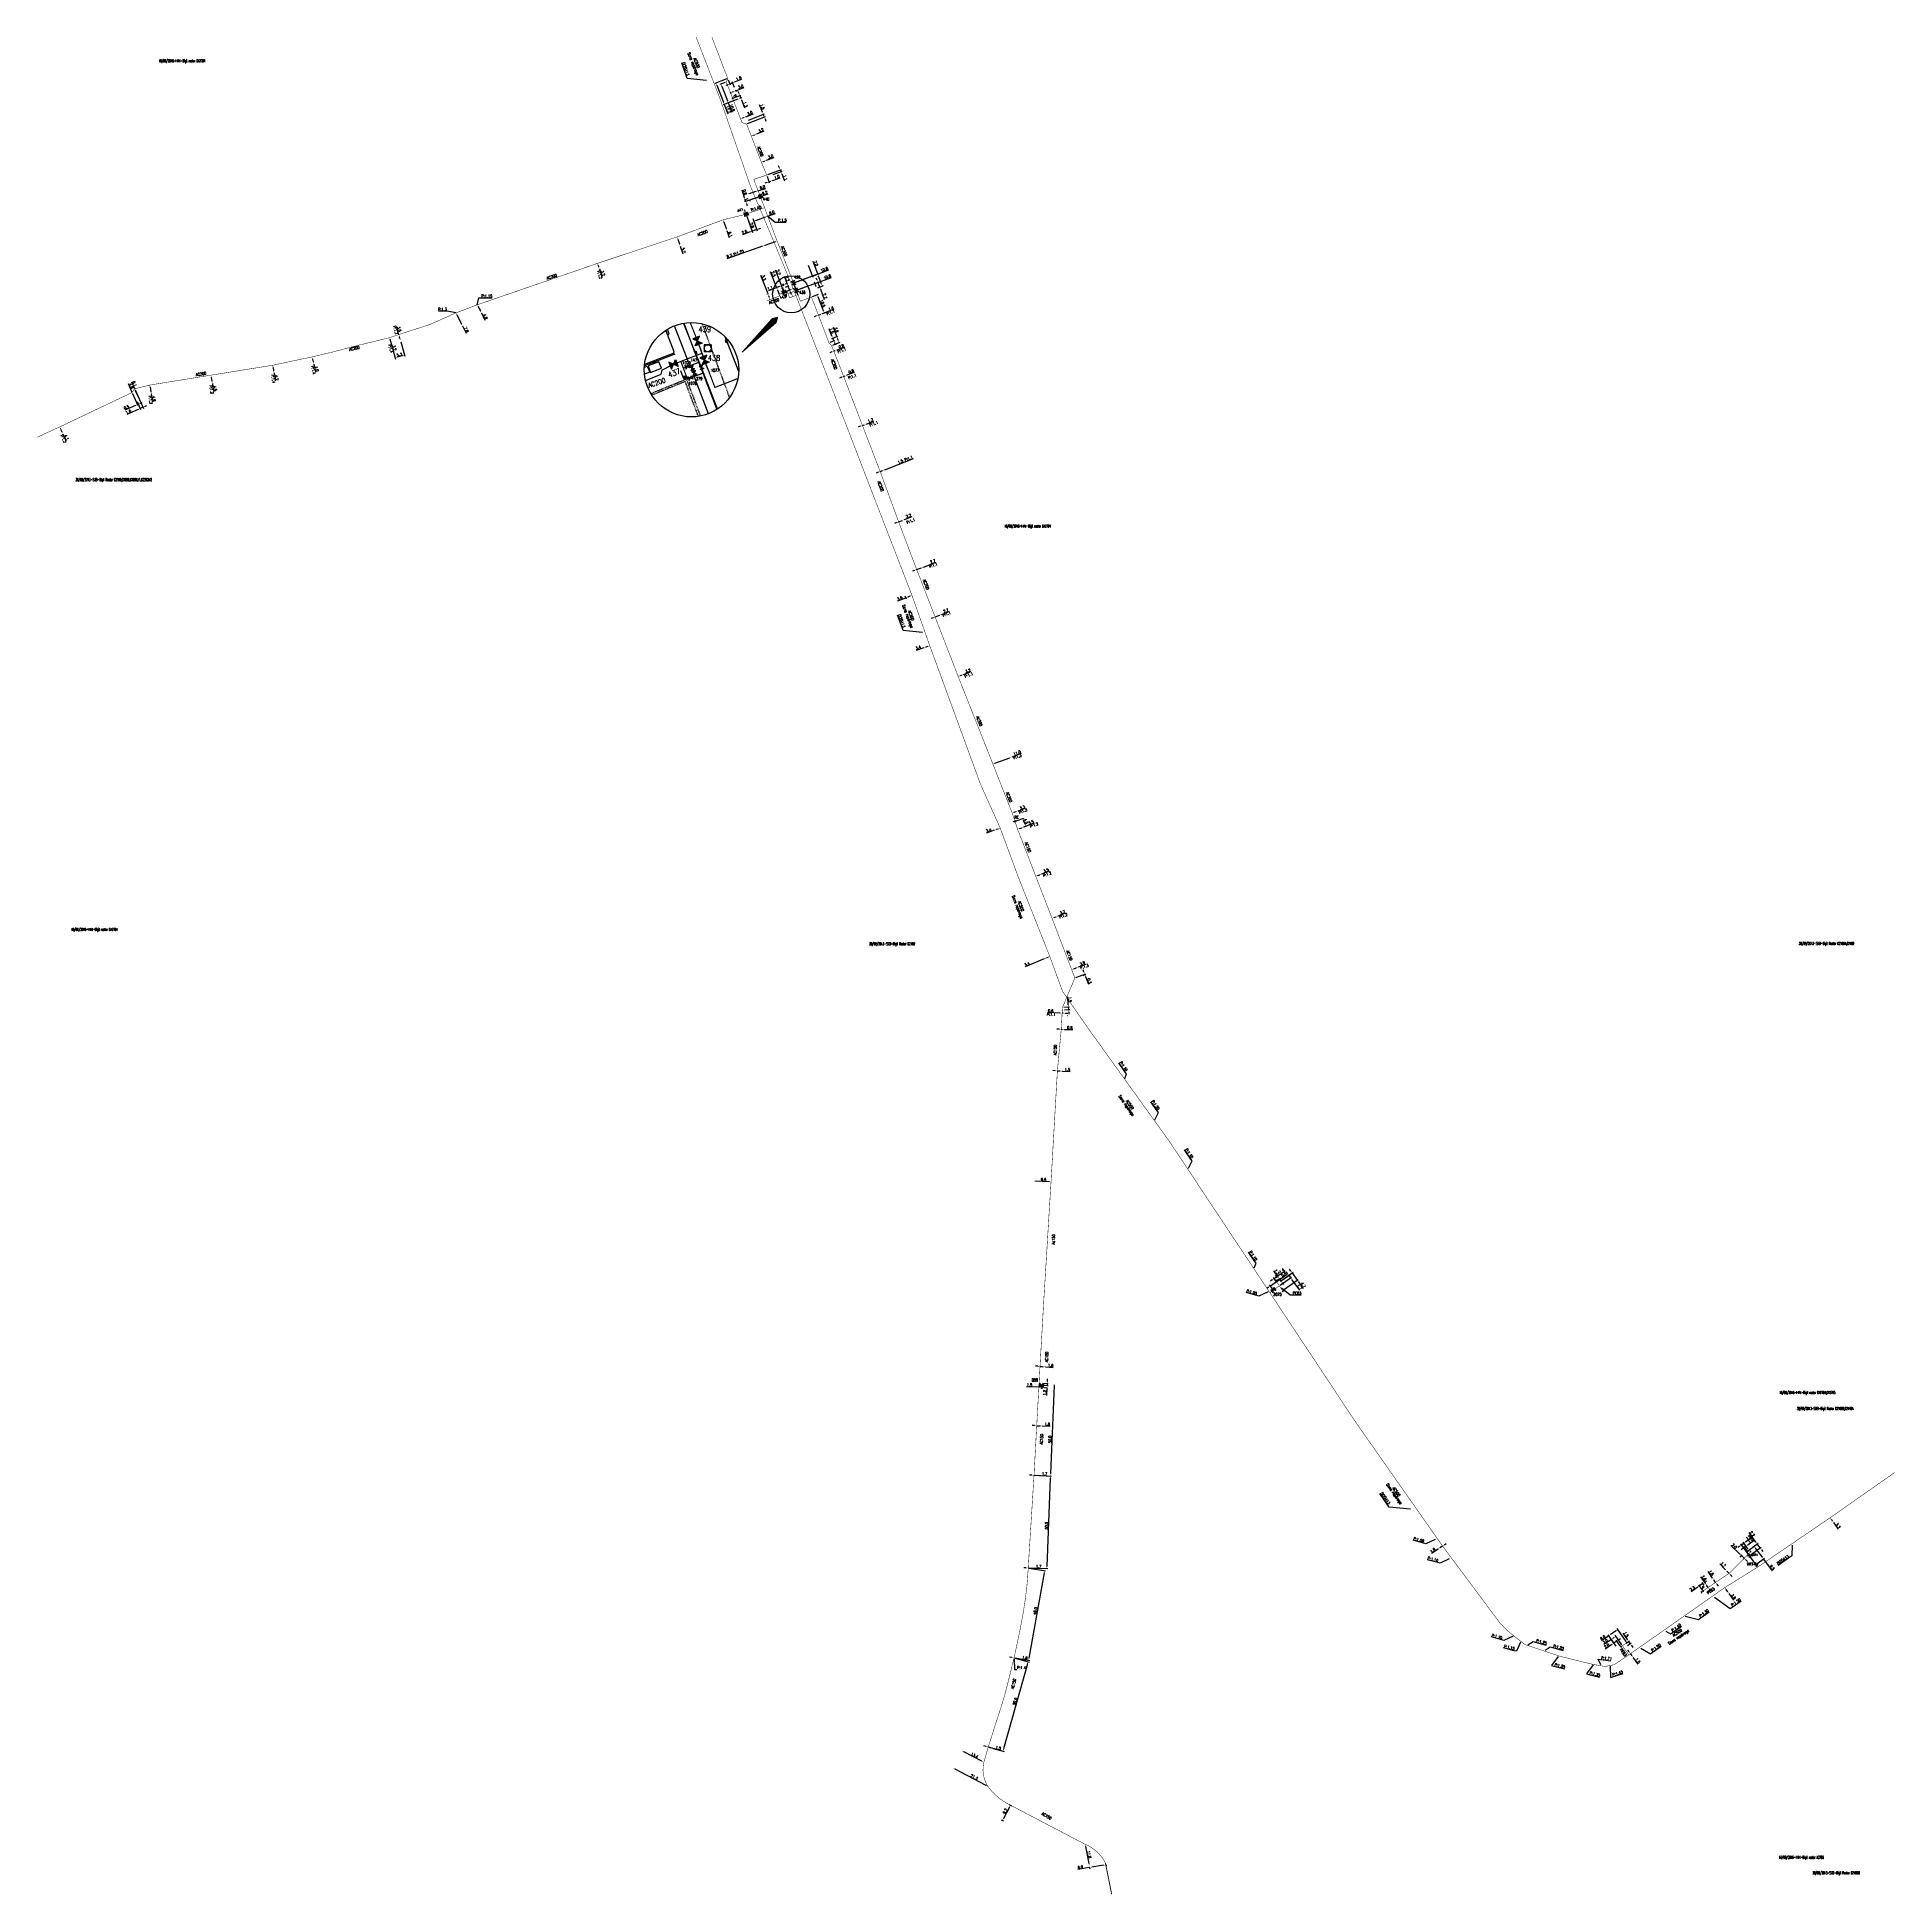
# Model space of a CAD drawing. Header units: millimetres. Extents: x 134000 to 135000, y 129000 to 130000.
import ezdxf
from ezdxf.enums import TextEntityAlignment as Align

# ---------------------------------------------------------------- set-up
doc = ezdxf.new("R2010")
doc.units = ezdxf.units.MM
doc.header["$PDMODE"] = 34
doc.linetypes.add('DASHED', pattern=[0.75, 0.5, -0.25])
doc.layers.get('0').update_dxf_attribs({"linetype": 'CONTINUOUS'})
doc.layers.get('DEFPOINTS').update_dxf_attribs({"linetype": 'CONTINUOUS'})
for name, color, linetype in [('G_120', 4, 'CONTINUOUS'), ('G_300', 7, 'CONTINUOUS'), ('G_340', 7, 'CONTINUOUS'), ('G_900', 7, 'CONTINUOUS'), ('G_910', 7, 'CONTINUOUS'), ('W0001', 6, 'DASHED'), ('W0008', 7, 'CONTINUOUS'), ('W0100', 7, 'CONTINUOUS'), ('W0112', 1, 'DASHED'), ('W0322', 7, 'CONTINUOUS'), ('W0330', 7, 'CONTINUOUS'), ('W0400', 7, 'CONTINUOUS'), ('W0420', 7, 'CONTINUOUS')]:
    doc.layers.add(name, color=color, linetype=linetype)
doc.styles.add('G_ROMANS', font='ROMANS.SHX', dxfattribs={"width": 0.75})
doc.styles.get("Standard").update_dxf_attribs({"font": 'romans.shx', "width": 0.85})
doc.linetypes.add('G_TYPB_AP', pattern='A,5,-0.3,["o",Standard,S=1.5,R=0,X=0,Y=-0.5],-1.65', length=6.95)
doc.linetypes.add('G_TYPB_PE', pattern='A,5,-0.3,["o",Standard,S=1.5,R=0,X=0,Y=-0.5],-1.65', length=6.95)
doc.dimstyles.get("Standard").update_dxf_attribs({"dimtxt": 1.5, "dimasz": 1.2, "dimexe": 0.625, "dimexo": 0.625, "dimgap": 0.25, "dimtad": 1, "dimdec": 1, "dimzin": 0, "dimdsep": 46, "dimtxsty": 'Standard', "dimcen": -0.5, "dimadec": 0, "dimazin": 0, "dimtfac": 1, "dimtdec": 1, "dimtmove": 0, "dimatfit": 3, "dimfxl": 0, "dimtolj": 1, "dimtzin": 0, "dimarcsym": 0})

# ---------------------------------------------------------------- blocks, each defined once
blk = doc.blocks.new('*D1')
at = {"layer": 'DEFPOINTS', "color": 0, "linetype": 'Continuous', "transparency": 16777216}
for p in [(134566.3, 129015.4), (134566.5, 129014.5), (134575.1, 129016.9)]:
    blk.add_point(p, dxfattribs=at)
at = {"layer": 'G_120', "color": 0, "linetype": 'Continuous', "lineweight": -2, "transparency": 16777216}
for p, q in [((134566.5, 129014.5), (134560.3, 129013.4)), ((134566.4, 129014.8), (134566.6, 129013.8)), ((134574.1, 129015.7), (134567.7, 129014.7)), ((134575.2, 129016.2), (134575.4, 129015.3))]:
    blk.add_line(p, q, dxfattribs=at)
at = {"layer": 'G_120', "color": 0, "linetype": 'Continuous', "transparency": 16777216}
for points in [[(134567.6, 129014.8), (134567.7, 129014.5), (134566.5, 129014.5)], [(134574, 129015.9), (134574.1, 129015.5), (134575.3, 129015.9)]]:
    blk.add_solid(points, dxfattribs=at)
at = {"layer": 'G_120', "color": 0, "linetype": 'Continuous', "transparency": 16777216, "insert": (134561.6, 129014.6), "char_height": 1.5, "attachment_point": 5, "rotation": 9.5716}
blk.add_mtext('\\A1;8.9', dxfattribs=at)
blk = doc.blocks.new('*D2')
at = {"layer": 'DEFPOINTS', "color": 0, "linetype": 'Continuous', "transparency": 16777216}
for p in [(134564.2, 129027), (134566.4, 129015.4), (134566.4, 129015.4)]:
    blk.add_point(p, dxfattribs=at)
at = {"layer": 'G_120', "color": 0, "linetype": 'Continuous', "lineweight": -2, "transparency": 16777216}
blk.add_line((134564.4, 129025.8), (134566.2, 129016.6), dxfattribs=at)
at = {"layer": 'G_120', "color": 0, "linetype": 'Continuous', "transparency": 16777216}
for points in [[(134564.6, 129025.8), (134564.2, 129025.7), (134564.2, 129027)], [(134566.4, 129016.6), (134566, 129016.5), (134566.4, 129015.4)]]:
    blk.add_solid(points, dxfattribs=at)
at = {"layer": 'G_120', "color": 0, "linetype": 'Continuous', "transparency": 16777216, "insert": (134566.3, 129021.5), "char_height": 1.5, "attachment_point": 5, "rotation": 280.7905}
blk.add_mtext('\\A1;11.8', dxfattribs=at)
blk = doc.blocks.new('*D3')
at = {"layer": 'DEFPOINTS', "color": 0, "linetype": 'Continuous', "transparency": 16777216}
for p in [(134522.7, 129048.6), (134518.5, 129040.5), (134519.6, 129039.9)]:
    blk.add_point(p, dxfattribs=at)
at = {"layer": 'G_120', "color": 0, "linetype": 'Continuous', "lineweight": -2, "transparency": 16777216}
for p, q in [((134519, 129040.2), (134520.2, 129039.6)), ((134523.4, 129047), (134520.2, 129040.9)), ((134523.3, 129048.4), (134524.5, 129047.7))]:
    blk.add_line(p, q, dxfattribs=at)
at = {"layer": 'G_120', "color": 0, "linetype": 'Continuous', "transparency": 16777216}
for points in [[(134520, 129041), (134520.4, 129040.9), (134519.6, 129039.9)], [(134523.2, 129047.1), (134523.5, 129046.9), (134523.9, 129048)]]:
    blk.add_solid(points, dxfattribs=at)
at = {"layer": 'G_120', "color": 0, "linetype": 'Continuous', "transparency": 16777216, "insert": (134521.1, 129044.8), "char_height": 1.5, "attachment_point": 5, "rotation": 62.336}
blk.add_mtext('\\A1;9.2', dxfattribs=at)
blk = doc.blocks.new('*D4')
at = {"layer": 'DEFPOINTS', "color": 0, "linetype": 'Continuous', "transparency": 16777216}
for p in [(134493, 129068.1), (134493, 129068.1), (134511.8, 129058.1)]:
    blk.add_point(p, dxfattribs=at)
at = {"layer": 'G_120', "color": 0, "linetype": 'Continuous', "lineweight": -2, "transparency": 16777216}
blk.add_line((134510.8, 129058.7), (134494.1, 129067.5), dxfattribs=at)
at = {"layer": 'G_120', "color": 0, "linetype": 'Continuous', "transparency": 16777216}
for points in [[(134494.2, 129067.7), (134494, 129067.4), (134493, 129068.1)], [(134510.9, 129058.9), (134510.7, 129058.5), (134511.8, 129058.1)]]:
    blk.add_solid(points, dxfattribs=at)
at = {"layer": 'G_120', "color": 0, "linetype": 'Continuous', "transparency": 16777216, "insert": (134504.4, 129063.2), "char_height": 1.5, "attachment_point": 5, "rotation": 332.0795}
blk.add_mtext('\\A1;21.3', dxfattribs=at)
blk = doc.blocks.new('*D5')
at = {"layer": 'DEFPOINTS', "color": 0, "linetype": 'Continuous', "transparency": 16777216}
for p in [(134849.9, 129139), (134850.3, 129133.1), (134853.4, 129133.9)]:
    blk.add_point(p, dxfattribs=at)
at = {"layer": 'G_120', "color": 0, "linetype": 'Continuous', "lineweight": -2, "transparency": 16777216}
for p, q in [((134853.1, 129134.4), (134849.6, 129139.5)), ((134847.5, 129137.2), (134843.5, 129134.5)), ((134850, 129133.6), (134847.1, 129137.8)), ((134848.9, 129138.3), (134848.4, 129137.9))]:
    blk.add_line(p, q, dxfattribs=at)
at = {"layer": 'G_120', "color": 0, "linetype": 'Continuous', "transparency": 16777216}
for points in [[(134848.8, 129138.4), (134849.1, 129138.1), (134849.9, 129139)], [(134848.3, 129138.1), (134848.6, 129137.8), (134847.5, 129137.2)]]:
    blk.add_solid(points, dxfattribs=at)
at = {"layer": 'G_120', "color": 0, "linetype": 'Continuous', "transparency": 16777216, "insert": (134844.2, 129136.2), "char_height": 1.5, "attachment_point": 5, "rotation": 34.7264}
blk.add_mtext('\\A1;3.0', dxfattribs=at)
blk = doc.blocks.new('G_340_07')
at = {"color": 0, "linetype": 'Continuous', "const_width": 0.25, "flags": 128}
blk.add_lwpolyline([(0, 0), (1.25, 0)], dxfattribs=at)
at = {"color": 0, "linetype": 'Continuous', "flags": 128}
blk.add_lwpolyline([(1.25, -0.5), (1.25, 0.5)], dxfattribs=at)
at = {"color": 0, "linetype": 'Continuous', "style": 'G_ROMANS', "width": 0.75, "flags": 3}
for tag, p in [('DEF_COUP', (0, -7.5)), ('DEF_TYPE', (0, -10)), ('DEF_LEG', (0, -5))]:
    blk.add_attdef(tag, text='', height=1.2, dxfattribs=at).set_placement(p, align=Align.MIDDLE)
blk = doc.blocks.new('*D6')
at = {"layer": 'DEFPOINTS', "color": 0, "linetype": 'Continuous', "transparency": 16777216}
for p in [(134854.9, 129134.9), (134855.7, 129133.7), (134857.7, 129135)]:
    blk.add_point(p, dxfattribs=at)
at = {"layer": 'G_120', "color": 0, "linetype": 'Continuous', "lineweight": -2, "transparency": 16777216}
for p, q in [((134856.1, 129137.2), (134853.8, 129140.7)), ((134855.4, 129135.3), (134857.3, 129136.6)), ((134856.2, 129134), (134858.2, 129135.4)), ((134857.7, 129135), (134856.8, 129136.3)), ((134858.3, 129134), (134859, 129133))]:
    blk.add_line(p, q, dxfattribs=at)
at = {"layer": 'G_120', "color": 0, "linetype": 'Continuous', "transparency": 16777216}
for points in [[(134856.3, 129137.4), (134856, 129137.1), (134856.8, 129136.3)], [(134858.5, 129134.1), (134858.2, 129133.9), (134857.7, 129135)]]:
    blk.add_solid(points, dxfattribs=at)
at = {"layer": 'G_120', "color": 0, "linetype": 'Continuous', "transparency": 16777216, "insert": (134855.4, 129140), "char_height": 1.5, "attachment_point": 5, "rotation": 304.5699}
blk.add_mtext('\\A1;1.5', dxfattribs=at)
blk = doc.blocks.new('*D7')
at = {"layer": 'DEFPOINTS', "color": 0, "linetype": 'Continuous', "transparency": 16777216}
for p in [(134848.8, 129135.3), (134850.3, 129133.1), (134852.6, 129133.4)]:
    blk.add_point(p, dxfattribs=at)
at = {"layer": 'G_340', "color": 0, "linetype": 'Continuous', "lineweight": -2, "transparency": 16777216}
for p, q in [((134847.8, 129134.6), (134844.2, 129132.1)), ((134850, 129133.6), (134848.5, 129135.8)), ((134850.5, 129136.4), (134848.8, 129135.3)), ((134852.2, 129133.9), (134850.1, 129136.9)), ((134851.4, 129137.1), (134852.4, 129137.8))]:
    blk.add_line(p, q, dxfattribs=at)
at = {"layer": 'G_340', "color": 0, "linetype": 'Continuous', "transparency": 16777216}
for points in [[(134847.7, 129134.8), (134847.9, 129134.4), (134848.8, 129135.3)], [(134851.3, 129137.3), (134851.6, 129136.9), (134850.5, 129136.4)]]:
    blk.add_solid(points, dxfattribs=at)
at = {"layer": 'G_340', "color": 0, "linetype": 'Continuous', "transparency": 16777216, "insert": (134845, 129133.8), "char_height": 1.5, "attachment_point": 5, "rotation": 34.7264}
blk.add_mtext('\\A1;2.0', dxfattribs=at)
blk = doc.blocks.new('*D8')
at = {"layer": 'DEFPOINTS', "color": 0, "linetype": 'Continuous', "transparency": 16777216}
for p in [(134846.1, 129139.2), (134850.3, 129133.1), (134855.9, 129135.6)]:
    blk.add_point(p, dxfattribs=at)
at = {"layer": 'G_340', "color": 0, "linetype": 'Continuous', "lineweight": -2, "transparency": 16777216}
for p, q in [((134846.1, 129139.2), (134842.2, 129136.5)), ((134850, 129133.6), (134845.7, 129139.7)), ((134850, 129142), (134847.1, 129139.9)), ((134855.5, 129136.1), (134850.7, 129143.2))]:
    blk.add_line(p, q, dxfattribs=at)
at = {"layer": 'G_340', "color": 0, "linetype": 'Continuous', "transparency": 16777216}
for points in [[(134847, 129140.1), (134847.2, 129139.7), (134846.1, 129139.2)], [(134849.9, 129142.1), (134850.2, 129141.8), (134851, 129142.6)]]:
    blk.add_solid(points, dxfattribs=at)
at = {"layer": 'G_340', "color": 0, "linetype": 'Continuous', "transparency": 16777216, "insert": (134842.9, 129138.2), "char_height": 1.5, "attachment_point": 5, "rotation": 34.7264}
blk.add_mtext('\\A1;6.0', dxfattribs=at)
blk = doc.blocks.new('*D9')
at = {"layer": 'DEFPOINTS', "color": 0, "linetype": 'Continuous', "transparency": 16777216}
for p in [(134857.8, 129129.6), (134858.6, 129128.4), (134858.6, 129128.4)]:
    blk.add_point(p, dxfattribs=at)
at = {"layer": 'G_120', "color": 0, "linetype": 'Continuous', "lineweight": -2, "transparency": 16777216}
for p, q in [((134857.1, 129130.6), (134856.4, 129131.6)), ((134857.8, 129129.6), (134858.6, 129128.4)), ((134859.3, 129127.4), (134861.7, 129124))]:
    blk.add_line(p, q, dxfattribs=at)
at = {"layer": 'G_120', "color": 0, "linetype": 'Continuous', "transparency": 16777216}
for points in [[(134857.3, 129130.7), (134857, 129130.5), (134857.8, 129129.6)], [(134859.5, 129127.5), (134859.2, 129127.3), (134858.6, 129128.4)]]:
    blk.add_solid(points, dxfattribs=at)
at = {"layer": 'G_120', "color": 0, "linetype": 'Continuous', "transparency": 16777216, "insert": (134861.7, 129125.8), "char_height": 1.5, "attachment_point": 5, "rotation": 304.3125}
blk.add_mtext('\\A1;1.5', dxfattribs=at)
blk = doc.blocks.new('*D10')
at = {"layer": 'DEFPOINTS', "color": 0, "linetype": 'Continuous', "transparency": 16777216}
for p in [(134902.7, 129169.3), (134902.7, 129169.3), (134903.6, 129168)]:
    blk.add_point(p, dxfattribs=at)
at = {"layer": 'G_120', "color": 0, "linetype": 'Continuous', "lineweight": -2, "transparency": 16777216}
for p, q in [((134902, 129170.3), (134899.7, 129173.8)), ((134903.6, 129168), (134902.7, 129169.3)), ((134904.3, 129167), (134905, 129166))]:
    blk.add_line(p, q, dxfattribs=at)
at = {"layer": 'G_120', "color": 0, "linetype": 'Continuous', "transparency": 16777216}
for points in [[(134902.2, 129170.4), (134901.9, 129170.2), (134902.7, 129169.3)], [(134904.5, 129167.1), (134904.2, 129166.9), (134903.6, 129168)]]:
    blk.add_solid(points, dxfattribs=at)
at = {"layer": 'G_120', "color": 0, "linetype": 'Continuous', "transparency": 16777216, "insert": (134901.3, 129173.1), "char_height": 1.5, "attachment_point": 5, "rotation": 304.6115}
blk.add_mtext('\\A1;1.6', dxfattribs=at)
blk = doc.blocks.new('*D11')
at = {"layer": 'DEFPOINTS', "color": 0, "linetype": 'Continuous', "transparency": 16777216}
for p in [(134898.8, 129166.6), (134898.8, 129166.6), (134899.7, 129165.3)]:
    blk.add_point(p, dxfattribs=at)
at = {"layer": 'G_120', "color": 0, "linetype": 'Continuous', "lineweight": -2, "transparency": 16777216}
for p, q in [((134898.1, 129167.6), (134895.7, 129171)), ((134899.7, 129165.3), (134898.8, 129166.6)), ((134900.3, 129164.3), (134901, 129163.3))]:
    blk.add_line(p, q, dxfattribs=at)
at = {"layer": 'G_120', "color": 0, "linetype": 'Continuous', "transparency": 16777216}
for points in [[(134898.2, 129167.7), (134897.9, 129167.5), (134898.8, 129166.6)], [(134900.5, 129164.4), (134900.2, 129164.2), (134899.7, 129165.3)]]:
    blk.add_solid(points, dxfattribs=at)
at = {"layer": 'G_120', "color": 0, "linetype": 'Continuous', "transparency": 16777216, "insert": (134897.4, 129170.4), "char_height": 1.5, "attachment_point": 5, "rotation": 304.7175}
blk.add_mtext('\\A1;1.6', dxfattribs=at)
blk = doc.blocks.new('*D12')
at = {"layer": 'DEFPOINTS', "color": 0, "linetype": 'Continuous', "transparency": 16777216}
for p in [(134896.8, 129167.5), (134896.9, 129163.4), (134897.8, 129166)]:
    blk.add_point(p, dxfattribs=at)
at = {"layer": 'G_300', "color": 0, "linetype": 'Continuous', "lineweight": -2, "transparency": 16777216}
for p, q in [((134897.8, 129168.2), (134898.8, 129168.8)), ((134894, 129165.5), (134890.4, 129163)), ((134896.5, 129163.9), (134894.6, 129166.7)), ((134896.8, 129167.5), (134894.9, 129166.2)), ((134897.5, 129166.5), (134896.4, 129168))]:
    blk.add_line(p, q, dxfattribs=at)
at = {"layer": 'G_300', "color": 0, "linetype": 'Continuous', "transparency": 16777216}
for points in [[(134893.8, 129165.7), (134894.1, 129165.3), (134894.9, 129166.2)], [(134897.7, 129168.3), (134897.9, 129168), (134896.8, 129167.5)]]:
    blk.add_solid(points, dxfattribs=at)
at = {"layer": 'G_300', "color": 0, "linetype": 'Continuous', "transparency": 16777216, "insert": (134891.1, 129164.7), "char_height": 1.5, "attachment_point": 5, "rotation": 34.6744}
blk.add_mtext('\\A1;2.3', dxfattribs=at)
blk = doc.blocks.new('G_300_12')
at = {"color": 0, "linetype": 'Continuous', "const_width": 0.497, "flags": 128}
blk.add_lwpolyline([(-0.3, 0, 1), (0.3, 0, 1)], format="xyb", close=True, dxfattribs=at)
at = {"color": 0, "linetype": 'Continuous', "style": 'G_ROMANS', "width": 0.75}
blk.add_text('P', height=1.5, dxfattribs=at).set_placement((0, 1.8), align=Align.MIDDLE)
at = {"color": 0, "linetype": 'Continuous', "width": 0.75, "flags": 3}
for tag, p in [('DEF_COUP', (0, -7.5)), ('DEF_TYPE', (0, -10)), ('DEF_LEG', (0, -5))]:
    blk.add_attdef(tag, text='', height=1.2, dxfattribs=at).set_placement(p, align=Align.MIDDLE)
blk = doc.blocks.new('G_300_04')
at = {"linetype": 'Continuous'}
h = blk.add_hatch(color=0, dxfattribs=at)
h.paths.add_polyline_path([(-1, 1), (-1, -1), (0, 0)])
h.paths.add_polyline_path([(1, 1), (0, 0), (1, -1)])
at = {"color": 0, "linetype": 'Continuous', "flags": 128}
blk.add_lwpolyline([(-1, -1), (1, 1), (1, -1), (-1, 1)], close=True, dxfattribs=at)
at = {"color": 0, "linetype": 'Continuous', "width": 0.75}
blk.add_attdef('NUM', text='', height=1.5, dxfattribs=at).set_placement((0, 2.1), align=Align.MIDDLE_CENTER)
at = {"color": 0, "linetype": 'Continuous', "width": 0.75, "flags": 3}
for tag, p in [('DEF_LEG', (0, -5)), ('DEF_COUP', (0, -7.5)), ('DEF_TYPE', (0, -10))]:
    blk.add_attdef(tag, text='', height=1.2, dxfattribs=at).set_placement(p, align=Align.MIDDLE)
blk = doc.blocks.new('*D17')
at = {"layer": 'DEFPOINTS', "color": 0, "linetype": 'Continuous', "transparency": 16777216}
for p in [(134408.6, 129863.7), (134419.7, 129864.9), (134420.3, 129868)]:
    blk.add_point(p, dxfattribs=at)
at = {"layer": 'G_300', "color": 0, "linetype": 'Continuous', "lineweight": -2, "transparency": 16777216}
for p, q in [((134419.9, 129869.2), (134419.4, 129870.3)), ((134409.2, 129864), (134420.9, 129868.3)), ((134420.3, 129868), (134421.2, 129865.5)), ((134420.3, 129865.2), (134421.8, 129865.7)), ((134421.6, 129864.4), (134423.7, 129858.8))]:
    blk.add_line(p, q, dxfattribs=at)
at = {"layer": 'G_300', "color": 0, "linetype": 'Continuous', "transparency": 16777216}
for points in [[(134420.1, 129869.2), (134419.7, 129869.1), (134420.3, 129868)], [(134421.8, 129864.5), (134421.4, 129864.3), (134421.2, 129865.5)]]:
    blk.add_solid(points, dxfattribs=at)
at = {"layer": 'G_300', "color": 0, "linetype": 'Continuous', "transparency": 16777216, "insert": (134424.1, 129860.7), "char_height": 1.5, "attachment_point": 5, "rotation": 290.2761}
blk.add_mtext('\\A1;2.7', dxfattribs=at)
blk = doc.blocks.new('*D18')
at = {"layer": 'DEFPOINTS', "color": 0, "linetype": 'Continuous', "transparency": 16777216}
for p in [(134420.2, 129872.6), (134407.1, 129867.8), (134419.7, 129864.9)]:
    blk.add_point(p, dxfattribs=at)
at = {"layer": 'G_300', "color": 0, "linetype": 'Continuous', "lineweight": -2, "transparency": 16777216}
for p, q in [((134420.2, 129872.6), (134417.7, 129879.4)), ((134407.7, 129868), (134420.8, 129872.8)), ((134422.2, 129867.2), (134420.6, 129871.5)), ((134420.3, 129865.2), (134423.2, 129866.3))]:
    blk.add_line(p, q, dxfattribs=at)
at = {"layer": 'G_300', "color": 0, "linetype": 'Continuous', "transparency": 16777216}
for points in [[(134420.8, 129871.6), (134420.5, 129871.4), (134420.2, 129872.6)], [(134422.4, 129867.2), (134422.1, 129867.1), (134422.7, 129866)]]:
    blk.add_solid(points, dxfattribs=at)
at = {"layer": 'G_300', "color": 0, "linetype": 'Continuous', "transparency": 16777216, "insert": (134419.2, 129878.3), "char_height": 1.5, "attachment_point": 5, "rotation": 290.2761}
blk.add_mtext('\\A1;7.0', dxfattribs=at)
blk = doc.blocks.new('*D19')
at = {"layer": 'DEFPOINTS', "color": 0, "linetype": 'Continuous', "transparency": 16777216}
for p in [(134402.1, 129862.8), (134402.1, 129862.8), (134402.2, 129865.3)]:
    blk.add_point(p, dxfattribs=at)
at = {"layer": 'G_300', "color": 0, "linetype": 'Continuous', "lineweight": -2, "transparency": 16777216}
for p, q in [((134400.8, 129866), (134397.5, 129874.6)), ((134401.6, 129865), (134400.7, 129864.7)), ((134402.1, 129862.8), (134401.3, 129864.9)), ((134402.5, 129861.7), (134402.9, 129860.6))]:
    blk.add_line(p, q, dxfattribs=at)
at = {"layer": 'G_300', "color": 0, "linetype": 'Continuous', "transparency": 16777216}
for points in [[(134401, 129866.1), (134400.7, 129865.9), (134401.3, 129864.9)], [(134402.7, 129861.8), (134402.3, 129861.6), (134402.1, 129862.8)]]:
    blk.add_solid(points, dxfattribs=at)
at = {"layer": 'G_300', "color": 0, "linetype": 'Continuous', "transparency": 16777216, "insert": (134399, 129873.5), "char_height": 1.5, "attachment_point": 5, "rotation": 291.0603}
blk.add_mtext('\\A1;2.2', dxfattribs=at)
blk = doc.blocks.new('*D20')
at = {"layer": 'DEFPOINTS', "color": 0, "transparency": 16777216}
for p in [(134408.6, 129863.7), (134408.6, 129863.7), (134419.7, 129865)]:
    blk.add_point(p, dxfattribs=at)
at = {"layer": 'G_300', "color": 0, "lineweight": -2, "transparency": 16777216}
for p, q in [((134418.7, 129867.5), (134427.6, 129870.7)), ((134409.7, 129864.2), (134417.6, 129867.1)), ((134419.4, 129865.6), (134418.5, 129868.1))]:
    blk.add_line(p, q, dxfattribs=at)
at = {"layer": 'G_300', "color": 0, "transparency": 16777216}
for points in [[(134409.7, 129864.3), (134409.8, 129864), (134408.6, 129863.7)], [(134417.6, 129867.2), (134417.7, 129866.9), (134418.7, 129867.5)]]:
    blk.add_solid(points, dxfattribs=at)
at = {"layer": 'G_300', "color": 0, "transparency": 16777216, "insert": (134425.3, 129871), "char_height": 1.5, "attachment_point": 5, "rotation": 20.2761}
blk.add_mtext('\\A1;10.8', dxfattribs=at)
blk = doc.blocks.new('*D21')
at = {"layer": 'DEFPOINTS', "color": 0, "linetype": 'Continuous', "transparency": 16777216}
for p in [(134420.6, 129850.4), (134421.8, 129850.9), (134421.8, 129850.9)]:
    blk.add_point(p, dxfattribs=at)
at = {"layer": 'G_120', "color": 0, "linetype": 'Continuous', "lineweight": -2, "transparency": 16777216}
for p, q in [((134419.4, 129850), (134418.3, 129849.6)), ((134420.6, 129850.4), (134421.8, 129850.9)), ((134422.9, 129851.4), (134429, 129853.8))]:
    blk.add_line(p, q, dxfattribs=at)
at = {"layer": 'G_120', "color": 0, "linetype": 'Continuous', "transparency": 16777216}
for points in [[(134419.4, 129850.2), (134419.5, 129849.8), (134420.6, 129850.4)], [(134422.9, 129851.6), (134423, 129851.2), (134421.8, 129850.9)]]:
    blk.add_solid(points, dxfattribs=at)
at = {"layer": 'G_120', "color": 0, "linetype": 'Continuous', "transparency": 16777216, "insert": (134427.3, 129854.1), "char_height": 1.5, "attachment_point": 5, "rotation": 21.357}
blk.add_mtext('\\A1;1.4', dxfattribs=at)
blk = doc.blocks.new('*D22')
at = {"layer": 'DEFPOINTS', "color": 0, "linetype": 'Continuous', "transparency": 16777216}
for p in [(134428.8, 129831), (134429.6, 129831.3), (134429.6, 129831.3)]:
    blk.add_point(p, dxfattribs=at)
at = {"layer": 'G_120', "color": 0, "linetype": 'Continuous', "lineweight": -2, "transparency": 16777216}
for p, q in [((134427.7, 129830.6), (134426.6, 129830.1)), ((134428.8, 129831), (134429.6, 129831.3)), ((134430.7, 129831.7), (134434.8, 129833.2))]:
    blk.add_line(p, q, dxfattribs=at)
at = {"layer": 'G_120', "color": 0, "linetype": 'Continuous', "transparency": 16777216}
for points in [[(134427.7, 129830.7), (134427.8, 129830.4), (134428.8, 129831)], [(134430.6, 129831.9), (134430.7, 129831.5), (134429.6, 129831.3)]]:
    blk.add_solid(points, dxfattribs=at)
at = {"layer": 'G_120', "color": 0, "linetype": 'Continuous', "transparency": 16777216, "insert": (134432.9, 129833.6), "char_height": 1.5, "attachment_point": 5, "rotation": 20.7011}
blk.add_mtext('\\A1;0.8', dxfattribs=at)
blk = doc.blocks.new('*D23')
at = {"layer": 'DEFPOINTS', "color": 0, "linetype": 'Continuous', "transparency": 16777216}
for p in [(134434.1, 129817.4), (134434.9, 129817.7), (134434.9, 129817.7)]:
    blk.add_point(p, dxfattribs=at)
at = {"layer": 'G_120', "color": 0, "linetype": 'Continuous', "lineweight": -2, "transparency": 16777216}
for p, q in [((134436, 129818.2), (134440, 129819.8)), ((134433, 129817), (134431.9, 129816.5)), ((134434.1, 129817.4), (134434.9, 129817.7))]:
    blk.add_line(p, q, dxfattribs=at)
at = {"layer": 'G_120', "color": 0, "linetype": 'Continuous', "transparency": 16777216}
for points in [[(134432.9, 129817.2), (134433.1, 129816.8), (134434.1, 129817.4)], [(134435.9, 129818.4), (134436.1, 129818), (134434.9, 129817.7)]]:
    blk.add_solid(points, dxfattribs=at)
at = {"layer": 'G_120', "color": 0, "linetype": 'Continuous', "transparency": 16777216, "insert": (134438.2, 129820.1), "char_height": 1.5, "attachment_point": 5, "rotation": 21.6072}
blk.add_mtext('\\A1;0.8', dxfattribs=at)
blk = doc.blocks.new('*D24')
at = {"layer": 'DEFPOINTS', "color": 0, "linetype": 'Continuous', "transparency": 16777216}
for p in [(134444.2, 129791), (134445.3, 129791.4), (134445.3, 129791.4)]:
    blk.add_point(p, dxfattribs=at)
at = {"layer": 'G_120', "color": 0, "linetype": 'Continuous', "lineweight": -2, "transparency": 16777216}
for p, q in [((134443.1, 129790.6), (134442, 129790.1)), ((134444.2, 129791), (134445.3, 129791.4)), ((134446.4, 129791.8), (134450.3, 129793.4))]:
    blk.add_line(p, q, dxfattribs=at)
at = {"layer": 'G_120', "color": 0, "linetype": 'Continuous', "transparency": 16777216}
for points in [[(134443, 129790.8), (134443.2, 129790.4), (134444.2, 129791)], [(134446.4, 129792), (134446.5, 129791.7), (134445.3, 129791.4)]]:
    blk.add_solid(points, dxfattribs=at)
at = {"layer": 'G_120', "color": 0, "linetype": 'Continuous', "transparency": 16777216, "insert": (134448.6, 129793.8), "char_height": 1.5, "attachment_point": 5, "rotation": 21.124}
blk.add_mtext('\\A1;1.2', dxfattribs=at)
blk = doc.blocks.new('*D25')
at = {"layer": 'DEFPOINTS', "color": 0, "linetype": 'Continuous', "transparency": 16777216}
for p in [(134453.8, 129766.2), (134455.2, 129766.8), (134455.2, 129766.8)]:
    blk.add_point(p, dxfattribs=at)
at = {"layer": 'G_120', "color": 0, "linetype": 'Continuous', "lineweight": -2, "transparency": 16777216}
for p, q in [((134456.3, 129767.2), (134471.8, 129773.3)), ((134452.7, 129765.8), (134451.6, 129765.3)), ((134453.8, 129766.2), (134455.2, 129766.8))]:
    blk.add_line(p, q, dxfattribs=at)
at = {"layer": 'G_120', "color": 0, "linetype": 'Continuous', "transparency": 16777216}
for points in [[(134452.6, 129766), (134452.8, 129765.6), (134453.8, 129766.2)], [(134456.2, 129767.4), (134456.4, 129767), (134455.2, 129766.8)]]:
    blk.add_solid(points, dxfattribs=at)
at = {"layer": 'G_120', "color": 0, "linetype": 'Continuous', "transparency": 16777216, "insert": (134467.3, 129772.6), "char_height": 1.5, "attachment_point": 5, "rotation": 21.5315}
blk.add_mtext('\\A1;1.5 P:1.1', dxfattribs=at)
blk = doc.blocks.new('*D26')
at = {"layer": 'DEFPOINTS', "color": 0, "linetype": 'Continuous', "transparency": 16777216}
for p in [(134463.7, 129739.1), (134465.8, 129739.9), (134465.8, 129739.9)]:
    blk.add_point(p, dxfattribs=at)
at = {"layer": 'G_120', "color": 0, "linetype": 'Continuous', "lineweight": -2, "transparency": 16777216}
for p, q in [((134462.6, 129738.7), (134461.5, 129738.2)), ((134463.7, 129739.1), (134465.8, 129739.9)), ((134466.9, 129740.4), (134471, 129742))]:
    blk.add_line(p, q, dxfattribs=at)
at = {"layer": 'G_120', "color": 0, "linetype": 'Continuous', "transparency": 16777216}
for points in [[(134462.5, 129738.9), (134462.7, 129738.5), (134463.7, 129739.1)], [(134466.8, 129740.5), (134467, 129740.2), (134465.8, 129739.9)]]:
    blk.add_solid(points, dxfattribs=at)
at = {"layer": 'G_120', "color": 0, "linetype": 'Continuous', "transparency": 16777216, "insert": (134469.1, 129742.3), "char_height": 1.5, "attachment_point": 5, "rotation": 21.3967}
blk.add_mtext('\\A1;2.2', dxfattribs=at)
blk = doc.blocks.new('*D27')
at = {"layer": 'DEFPOINTS', "color": 0, "linetype": 'Continuous', "transparency": 16777216}
for p in [(134473.4, 129713.5), (134476, 129714.4), (134476, 129714.4)]:
    blk.add_point(p, dxfattribs=at)
at = {"layer": 'G_120', "color": 0, "linetype": 'Continuous', "lineweight": -2, "transparency": 16777216}
for p, q in [((134472.3, 129713), (134471.2, 129712.6)), ((134473.4, 129713.5), (134476, 129714.4)), ((134477.1, 129714.8), (134483.9, 129717.4))]:
    blk.add_line(p, q, dxfattribs=at)
at = {"layer": 'G_120', "color": 0, "linetype": 'Continuous', "transparency": 16777216}
for points in [[(134472.2, 129713.2), (134472.4, 129712.9), (134473.4, 129713.5)], [(134477, 129715), (134477.2, 129714.6), (134476, 129714.4)]]:
    blk.add_solid(points, dxfattribs=at)
at = {"layer": 'G_120', "color": 0, "linetype": 'Continuous', "transparency": 16777216, "insert": (134482.1, 129717.8), "char_height": 1.5, "attachment_point": 5, "rotation": 20.4529}
blk.add_mtext('\\A1;2.7', dxfattribs=at)
blk = doc.blocks.new('*D28')
at = {"layer": 'DEFPOINTS', "color": 0, "linetype": 'Continuous', "transparency": 16777216}
for p in [(134485.9, 129688.9), (134485.9, 129688.9), (134483.4, 129687.9)]:
    blk.add_point(p, dxfattribs=at)
at = {"layer": 'G_120', "color": 0, "linetype": 'Continuous', "lineweight": -2, "transparency": 16777216}
for p, q in [((134483.4, 129687.9), (134485.9, 129688.9)), ((134487, 129689.3), (134491.1, 129691)), ((134482.3, 129687.4), (134481.2, 129687))]:
    blk.add_line(p, q, dxfattribs=at)
at = {"layer": 'G_120', "color": 0, "linetype": 'Continuous', "transparency": 16777216}
for points in [[(134486.9, 129689.5), (134487.1, 129689.1), (134485.9, 129688.9)], [(134482.2, 129687.6), (134482.3, 129687.2), (134483.4, 129687.9)]]:
    blk.add_solid(points, dxfattribs=at)
at = {"layer": 'G_120', "color": 0, "linetype": 'Continuous', "transparency": 16777216, "insert": (134489.2, 129691.3), "char_height": 1.5, "attachment_point": 5, "rotation": 21.8763}
blk.add_mtext('\\A1;2.7', dxfattribs=at)
blk = doc.blocks.new('*D29')
at = {"layer": 'DEFPOINTS', "color": 0, "linetype": 'Continuous', "transparency": 16777216}
for p in [(134495.8, 129655.8), (134498.7, 129657), (134498.7, 129657)]:
    blk.add_point(p, dxfattribs=at)
at = {"layer": 'G_120', "color": 0, "linetype": 'Continuous', "lineweight": -2, "transparency": 16777216}
for p, q in [((134496.9, 129656.3), (134497.6, 129656.5)), ((134498.7, 129657), (134502.8, 129658.5))]:
    blk.add_line(p, q, dxfattribs=at)
at = {"layer": 'G_120', "color": 0, "linetype": 'Continuous', "transparency": 16777216}
for points in [[(134496.8, 129656.5), (134497, 129656.1), (134495.8, 129655.8)], [(134497.5, 129656.7), (134497.7, 129656.3), (134498.7, 129657)]]:
    blk.add_solid(points, dxfattribs=at)
at = {"layer": 'G_120', "color": 0, "linetype": 'Continuous', "transparency": 16777216, "insert": (134501, 129658.9), "char_height": 1.5, "attachment_point": 5, "rotation": 21.0061}
blk.add_mtext('\\A1;3.2', dxfattribs=at)
blk = doc.blocks.new('*D30')
at = {"layer": 'DEFPOINTS', "color": 0, "linetype": 'Continuous', "transparency": 16777216}
for p in [(134514.5, 129608.7), (134524.8, 129612.6), (134524.8, 129612.6)]:
    blk.add_point(p, dxfattribs=at)
at = {"layer": 'G_120', "color": 0, "linetype": 'Continuous', "lineweight": -2, "transparency": 16777216}
for p, q in [((134515.6, 129609.1), (134523.6, 129612.1)), ((134524.8, 129612.6), (134529.8, 129614.5))]:
    blk.add_line(p, q, dxfattribs=at)
at = {"layer": 'G_120', "color": 0, "linetype": 'Continuous', "transparency": 16777216}
for points in [[(134515.5, 129609.3), (134515.7, 129608.9), (134514.5, 129608.7)], [(134523.6, 129612.3), (134523.7, 129612), (134524.8, 129612.6)]]:
    blk.add_solid(points, dxfattribs=at)
at = {"layer": 'G_120', "color": 0, "linetype": 'Continuous', "transparency": 16777216, "insert": (134527.5, 129614.7), "char_height": 1.5, "attachment_point": 5, "rotation": 20.5364}
blk.add_mtext('\\A1;11.0', dxfattribs=at)
blk = doc.blocks.new('*D31')
at = {"layer": 'DEFPOINTS', "color": 0, "linetype": 'Continuous', "transparency": 16777216}
for p in [(134524.9, 129582.4), (134528, 129583.5), (134528, 129583.5)]:
    blk.add_point(p, dxfattribs=at)
at = {"layer": 'G_120', "color": 0, "linetype": 'Continuous', "lineweight": -2, "transparency": 16777216}
for p, q in [((134526, 129582.8), (134526.8, 129583.1)), ((134528, 129583.5), (134532.1, 129584.9))]:
    blk.add_line(p, q, dxfattribs=at)
at = {"layer": 'G_120', "color": 0, "linetype": 'Continuous', "transparency": 16777216}
for points in [[(134525.9, 129583), (134526.1, 129582.6), (134524.9, 129582.4)], [(134526.8, 129583.3), (134526.9, 129582.9), (134528, 129583.5)]]:
    blk.add_solid(points, dxfattribs=at)
at = {"layer": 'G_120', "color": 0, "linetype": 'Continuous', "transparency": 16777216, "insert": (134530.3, 129585.3), "char_height": 1.5, "attachment_point": 5, "rotation": 19.3419}
blk.add_mtext('\\A1;3.3', dxfattribs=at)
blk = doc.blocks.new('*D32')
at = {"layer": 'DEFPOINTS', "color": 0, "linetype": 'Continuous', "transparency": 16777216}
for p in [(134527.8, 129573.6), (134531.1, 129574.8), (134531.1, 129574.8)]:
    blk.add_point(p, dxfattribs=at)
at = {"layer": 'G_120', "color": 0, "linetype": 'Continuous', "lineweight": -2, "transparency": 16777216}
for p, q in [((134527.6, 129574.2), (134527.6, 129574.2)), ((134528.9, 129574), (134530, 129574.4)), ((134530.9, 129575.4), (134530.9, 129575.4)), ((134531.1, 129574.8), (134536.8, 129577))]:
    blk.add_line(p, q, dxfattribs=at)
at = {"layer": 'G_120', "color": 0, "linetype": 'Continuous', "transparency": 16777216}
for points in [[(134528.9, 129574.2), (134529, 129573.8), (134527.8, 129573.6)], [(134529.9, 129574.6), (134530, 129574.2), (134531.1, 129574.8)]]:
    blk.add_solid(points, dxfattribs=at)
at = {"layer": 'G_120', "color": 0, "linetype": 'Continuous', "transparency": 16777216, "insert": (134535, 129577.3), "char_height": 1.5, "attachment_point": 5, "rotation": 20.4971}
blk.add_mtext('\\A1;3.5', dxfattribs=at)
blk = doc.blocks.new('*D33')
at = {"layer": 'DEFPOINTS', "color": 0, "linetype": 'Continuous', "transparency": 16777216}
for p in [(134416.7, 129860.2), (134419.9, 129861.5), (134422.2, 129851.1)]:
    blk.add_point(p, dxfattribs=at)
at = {"layer": 'G_120', "color": 0, "linetype": 'Continuous', "lineweight": -2, "transparency": 16777216}
for p, q in [((134417.3, 129860.4), (134420.5, 129861.7)), ((134423.3, 129852.8), (134420.4, 129860.3)), ((134422.8, 129851.3), (134424.3, 129851.9))]:
    blk.add_line(p, q, dxfattribs=at)
at = {"layer": 'G_120', "color": 0, "linetype": 'Continuous', "transparency": 16777216}
for points in [[(134420.5, 129860.4), (134420.2, 129860.3), (134419.9, 129861.5)], [(134423.5, 129852.9), (134423.1, 129852.7), (134423.7, 129851.7)]]:
    blk.add_solid(points, dxfattribs=at)
at = {"layer": 'G_120', "color": 0, "linetype": 'Continuous', "transparency": 16777216, "insert": (134422.8, 129856.7), "char_height": 1.5, "attachment_point": 5, "rotation": 291.357}
blk.add_mtext('\\A1;10.5', dxfattribs=at)
blk = doc.blocks.new('*D34')
at = {"layer": 'DEFPOINTS', "color": 0, "linetype": 'Continuous', "transparency": 16777216}
for p in [(134426.2, 129835.6), (134427.1, 129837.6), (134428.8, 129836.6)]:
    blk.add_point(p, dxfattribs=at)
at = {"layer": 'G_120', "color": 0, "linetype": 'Continuous', "lineweight": -2, "transparency": 16777216}
for p, q in [((134427.8, 129839.1), (134426.3, 129843)), ((134426.8, 129835.8), (134429.4, 129836.8)), ((134427.7, 129837.8), (134428.8, 129838.2)), ((134428.8, 129836.6), (134428.3, 129838)), ((134429.2, 129835.5), (134429.7, 129834.4))]:
    blk.add_line(p, q, dxfattribs=at)
at = {"layer": 'G_120', "color": 0, "linetype": 'Continuous', "transparency": 16777216}
for points in [[(134428, 129839.2), (134427.6, 129839.1), (134428.3, 129838)], [(134429.4, 129835.6), (134429, 129835.4), (134428.8, 129836.6)]]:
    blk.add_solid(points, dxfattribs=at)
at = {"layer": 'G_120', "color": 0, "linetype": 'Continuous', "transparency": 16777216, "insert": (134427.8, 129842), "char_height": 1.5, "attachment_point": 5, "rotation": 291.3382}
blk.add_mtext('\\A1;1.5', dxfattribs=at)
blk = doc.blocks.new('*D35')
at = {"layer": 'DEFPOINTS', "color": 0, "linetype": 'Continuous', "transparency": 16777216}
for p in [(134427.1, 129837.6), (134427.7, 129834), (134431.8, 129835.6)]:
    blk.add_point(p, dxfattribs=at)
at = {"layer": 'G_120', "color": 0, "linetype": 'Continuous', "lineweight": -2, "transparency": 16777216}
for p, q in [((134427.7, 129837.8), (134431, 129839.1)), ((134430.5, 129838.9), (134428.6, 129843.7)), ((134428.3, 129834.2), (134432.3, 129835.8)), ((134431.3, 129836.7), (134430.9, 129837.8))]:
    blk.add_line(p, q, dxfattribs=at)
at = {"layer": 'G_120', "color": 0, "linetype": 'Continuous', "transparency": 16777216}
for points in [[(134431.1, 129837.8), (134430.7, 129837.7), (134430.5, 129838.9)], [(134431.5, 129836.8), (134431.1, 129836.6), (134431.8, 129835.6)]]:
    blk.add_solid(points, dxfattribs=at)
at = {"layer": 'G_120', "color": 0, "linetype": 'Continuous', "transparency": 16777216, "insert": (134430.1, 129842.5), "char_height": 1.5, "attachment_point": 5, "rotation": 291.3382}
blk.add_mtext('\\A1;3.6', dxfattribs=at)
blk = doc.blocks.new('*D36')
at = {"layer": 'DEFPOINTS', "color": 0, "linetype": 'Continuous', "transparency": 16777216}
for p in [(134540.8, 129549.5), (134540.8, 129549.5), (134537.5, 129548.3)]:
    blk.add_point(p, dxfattribs=at)
at = {"layer": 'G_120', "color": 0, "linetype": 'Continuous', "lineweight": -2, "transparency": 16777216}
for p, q in [((134538.7, 129548.7), (134539.7, 129549.1)), ((134540.8, 129549.5), (134544.9, 129551.1))]:
    blk.add_line(p, q, dxfattribs=at)
at = {"layer": 'G_120', "color": 0, "linetype": 'Continuous', "transparency": 16777216}
for points in [[(134538.6, 129548.9), (134538.7, 129548.5), (134537.5, 129548.3)], [(134539.6, 129549.3), (134539.8, 129548.9), (134540.8, 129549.5)]]:
    blk.add_solid(points, dxfattribs=at)
at = {"layer": 'G_120', "color": 0, "linetype": 'Continuous', "transparency": 16777216, "insert": (134543.1, 129551.4), "char_height": 1.5, "attachment_point": 5, "rotation": 20.6126}
blk.add_mtext('\\A1;3.5', dxfattribs=at)
blk = doc.blocks.new('G_340_18')
at = {"linetype": 'Continuous'}
blk.add_hatch(color=0, dxfattribs=at).paths.add_polyline_path([(0.125, 0.75), (-0.125, 0.75), (-0.125, -0.75), (0.125, -0.75)])
at = {"color": 0, "linetype": 'Continuous'}
blk.add_lwpolyline([(-0.125, 0.75), (0.125, 0.75), (0.125, -0.75), (-0.125, -0.75)], close=True, dxfattribs=at)
at = {"color": 0, "linetype": 'Continuous', "width": 0.75}
for tag, height, flags, p in [('RE', 1.5, 8, (0, 3)), ('DEF_COUP', 1.2, 3, (0, -7.5)), ('DEF_TYPE', 1.2, 3, (0, -10)), ('DEF_LEG', 1.2, 3, (0, -5))]:
    blk.add_attdef(tag, text='', height=height, dxfattribs=dict(at, flags=flags)).set_placement(p, align=Align.MIDDLE)
blk = doc.blocks.new('*D37')
at = {"layer": 'DEFPOINTS', "color": 0, "linetype": 'Continuous', "transparency": 16777216}
for p in [(134530.6, 129579.4), (134526.4, 129577.8), (134531.1, 129574.8)]:
    blk.add_point(p, dxfattribs=at)
at = {"layer": 'G_340', "color": 0, "linetype": 'Continuous', "lineweight": -2, "transparency": 16777216}
for p, q in [((134527, 129578.1), (134531.2, 129579.6)), ((134531.8, 129576.3), (134531, 129578.3)), ((134531.7, 129575), (134532.8, 129575.4))]:
    blk.add_line(p, q, dxfattribs=at)
at = {"layer": 'G_340', "color": 0, "linetype": 'Continuous', "transparency": 16777216}
for points in [[(134531.2, 129578.4), (134530.8, 129578.2), (134530.6, 129579.4)], [(134532, 129576.4), (134531.6, 129576.3), (134532.2, 129575.2)]]:
    blk.add_solid(points, dxfattribs=at)
at = {"layer": 'G_340', "color": 0, "linetype": 'Continuous', "transparency": 16777216, "insert": (134532.3, 129577.9), "char_height": 1.5, "attachment_point": 5, "rotation": 290.4971}
blk.add_mtext('\\A1;4.5', dxfattribs=at)
blk = doc.blocks.new('*D38')
at = {"layer": 'DEFPOINTS', "color": 0, "linetype": 'Continuous', "transparency": 16777216}
for p in [(134546.3, 129525.6), (134549.7, 129526.9), (134549.7, 129526.9)]:
    blk.add_point(p, dxfattribs=at)
at = {"layer": 'G_120', "color": 0, "linetype": 'Continuous', "lineweight": -2, "transparency": 16777216}
for p, q in [((134547.4, 129526), (134548.6, 129526.5)), ((134549.7, 129526.9), (134553.8, 129528.5))]:
    blk.add_line(p, q, dxfattribs=at)
at = {"layer": 'G_120', "color": 0, "linetype": 'Continuous', "transparency": 16777216}
for points in [[(134547.4, 129526.2), (134547.5, 129525.9), (134546.3, 129525.6)], [(134548.5, 129526.7), (134548.7, 129526.3), (134549.7, 129526.9)]]:
    blk.add_solid(points, dxfattribs=at)
at = {"layer": 'G_120', "color": 0, "linetype": 'Continuous', "transparency": 16777216, "insert": (134552, 129528.9), "char_height": 1.5, "attachment_point": 5, "rotation": 21.1453}
blk.add_mtext('\\A1;3.7', dxfattribs=at)
blk = doc.blocks.new('*D39')
at = {"layer": 'DEFPOINTS', "color": 0, "linetype": 'Continuous', "transparency": 16777216}
for p in [(134560.5, 129499.4), (134560.5, 129499.4), (134556.9, 129497.9)]:
    blk.add_point(p, dxfattribs=at)
at = {"layer": 'G_120', "color": 0, "linetype": 'Continuous', "lineweight": -2, "transparency": 16777216}
for p, q in [((134558, 129498.4), (134559.4, 129498.9)), ((134560.5, 129499.4), (134564.5, 129500.9))]:
    blk.add_line(p, q, dxfattribs=at)
at = {"layer": 'G_120', "color": 0, "linetype": 'Continuous', "transparency": 16777216}
for points in [[(134558, 129498.6), (134558.1, 129498.2), (134556.9, 129497.9)], [(134559.3, 129499.1), (134559.5, 129498.7), (134560.5, 129499.4)]]:
    blk.add_solid(points, dxfattribs=at)
at = {"layer": 'G_120', "color": 0, "linetype": 'Continuous', "transparency": 16777216, "insert": (134562.7, 129501.3), "char_height": 1.5, "attachment_point": 5, "rotation": 21.3999}
blk.add_mtext('\\A1;3.9', dxfattribs=at)
blk = doc.blocks.new('*D40')
at = {"layer": 'DEFPOINTS', "color": 0, "linetype": 'Continuous', "transparency": 16777216}
for p in [(134551.8, 129474.6), (134552.4, 129474.6), (134552.4, 129474.6)]:
    blk.add_point(p, dxfattribs=at)
at = {"layer": 'G_120', "color": 0, "linetype": 'Continuous', "lineweight": -2, "transparency": 16777216}
for p, q in [((134550.6, 129474.6), (134544, 129474.9)), ((134552.4, 129474.6), (134551.8, 129474.6)), ((134553.6, 129474.5), (134554.8, 129474.5))]:
    blk.add_line(p, q, dxfattribs=at)
at = {"layer": 'G_120', "color": 0, "linetype": 'Continuous', "transparency": 16777216}
for points in [[(134550.6, 129474.8), (134550.6, 129474.4), (134551.8, 129474.6)], [(134553.6, 129474.7), (134553.6, 129474.3), (134552.4, 129474.6)]]:
    blk.add_solid(points, dxfattribs=at)
at = {"layer": 'G_120', "color": 0, "linetype": 'Continuous', "transparency": 16777216, "insert": (134545.6, 129475.8), "char_height": 1.5, "attachment_point": 5, "rotation": 357.8432}
blk.add_mtext('\\A1;0.6', dxfattribs=at)
blk = doc.blocks.new('*D41')
at = {"layer": 'DEFPOINTS', "color": 0, "linetype": 'Continuous', "transparency": 16777216}
for p in [(134551.3, 129465.9), (134551.9, 129465.8), (134551.9, 129465.8)]:
    blk.add_point(p, dxfattribs=at)
at = {"layer": 'G_120', "color": 0, "linetype": 'Continuous', "lineweight": -2, "transparency": 16777216}
for p, q in [((134550.1, 129465.9), (134548.9, 129465.9)), ((134551.3, 129465.9), (134551.9, 129465.8)), ((134553.1, 129465.8), (134557.5, 129465.7))]:
    blk.add_line(p, q, dxfattribs=at)
at = {"layer": 'G_120', "color": 0, "linetype": 'Continuous', "transparency": 16777216}
for points in [[(134550.1, 129466.1), (134550.1, 129465.7), (134551.3, 129465.9)], [(134553.1, 129466), (134553.1, 129465.6), (134551.9, 129465.8)]]:
    blk.add_solid(points, dxfattribs=at)
at = {"layer": 'G_120', "color": 0, "linetype": 'Continuous', "transparency": 16777216, "insert": (134555.9, 129466.7), "char_height": 1.5, "attachment_point": 5, "rotation": 358.2504}
blk.add_mtext('\\A1;0.6', dxfattribs=at)
blk = doc.blocks.new('*D42')
at = {"layer": 'DEFPOINTS', "color": 0, "linetype": 'Continuous', "transparency": 16777216}
for p in [(134549.2, 129443.4), (134550.7, 129443.4), (134550.7, 129443.4)]:
    blk.add_point(p, dxfattribs=at)
at = {"layer": 'G_120', "color": 0, "linetype": 'Continuous', "lineweight": -2, "transparency": 16777216}
for p, q in [((134548, 129443.5), (134546.8, 129443.6)), ((134549.2, 129443.4), (134550.7, 129443.4)), ((134551.9, 129443.3), (134556, 129443.1))]:
    blk.add_line(p, q, dxfattribs=at)
at = {"layer": 'G_120', "color": 0, "linetype": 'Continuous', "transparency": 16777216}
for points in [[(134548, 129443.7), (134548, 129443.3), (134549.2, 129443.4)], [(134551.9, 129443.5), (134551.8, 129443.1), (134550.7, 129443.4)]]:
    blk.add_solid(points, dxfattribs=at)
at = {"layer": 'G_120', "color": 0, "linetype": 'Continuous', "transparency": 16777216, "insert": (134554.6, 129444.2), "char_height": 1.5, "attachment_point": 5, "rotation": 356.9244}
blk.add_mtext('\\A1;1.5', dxfattribs=at)
blk = doc.blocks.new('*D43')
at = {"layer": 'DEFPOINTS', "color": 0, "linetype": 'Continuous', "transparency": 16777216}
for p in [(134536.3, 129384.2), (134536.3, 129384.2), (134545.8, 129383.8)]:
    blk.add_point(p, dxfattribs=at)
at = {"layer": 'G_120', "color": 0, "linetype": 'Continuous', "lineweight": -2, "transparency": 16777216}
blk.add_line((134544.6, 129383.8), (134537.5, 129384.1), dxfattribs=at)
at = {"layer": 'G_120', "color": 0, "linetype": 'Continuous', "transparency": 16777216}
for points in [[(134537.5, 129384.3), (134537.5, 129383.9), (134536.3, 129384.2)], [(134544.6, 129384), (134544.6, 129383.6), (134545.8, 129383.8)]]:
    blk.add_solid(points, dxfattribs=at)
at = {"layer": 'G_120', "color": 0, "linetype": 'Continuous', "transparency": 16777216, "insert": (134541.8, 129384.9), "char_height": 1.5, "attachment_point": 5, "rotation": 357.5253}
blk.add_mtext('\\A1;9.5', dxfattribs=at)
blk = doc.blocks.new('*D44')
at = {"layer": 'DEFPOINTS', "color": 0, "linetype": 'Continuous', "transparency": 16777216}
for p in [(134539.9, 129284.3), (134541.6, 129284.2), (134541.6, 129284.2)]:
    blk.add_point(p, dxfattribs=at)
at = {"layer": 'G_120', "color": 0, "linetype": 'Continuous', "lineweight": -2, "transparency": 16777216}
for p, q in [((134538.7, 129284.4), (134537.5, 129284.5)), ((134539.8, 129283.7), (134539.8, 129283.7)), ((134539.9, 129284.3), (134541.6, 129284.2)), ((134541.6, 129283.6), (134541.6, 129283.6)), ((134542.8, 129284.1), (134547, 129283.8))]:
    blk.add_line(p, q, dxfattribs=at)
at = {"layer": 'G_120', "color": 0, "linetype": 'Continuous', "transparency": 16777216}
for points in [[(134538.7, 129284.6), (134538.6, 129284.2), (134539.9, 129284.3)], [(134542.9, 129284.3), (134542.8, 129283.9), (134541.6, 129284.2)]]:
    blk.add_solid(points, dxfattribs=at)
at = {"layer": 'G_120', "color": 0, "linetype": 'Continuous', "transparency": 16777216, "insert": (134545.6, 129284.9), "char_height": 1.5, "attachment_point": 5, "rotation": 356.3751}
blk.add_mtext('\\A1;1.8', dxfattribs=at)
blk = doc.blocks.new('*D45')
at = {"layer": 'DEFPOINTS', "color": 0, "linetype": 'Continuous', "transparency": 16777216}
for p in [(134538.1, 129252.4), (134539.9, 129252.3), (134539.9, 129252.3)]:
    blk.add_point(p, dxfattribs=at)
at = {"layer": 'G_120', "color": 0, "linetype": 'Continuous', "lineweight": -2, "transparency": 16777216}
for p, q in [((134536.9, 129252.5), (134535.7, 129252.5)), ((134538.1, 129252.4), (134539.9, 129252.3)), ((134538.1, 129251.8), (134538.1, 129251.8)), ((134539.9, 129251.7), (134539.9, 129251.7)), ((134541.1, 129252.3), (134545.3, 129252.1))]:
    blk.add_line(p, q, dxfattribs=at)
at = {"layer": 'G_120', "color": 0, "linetype": 'Continuous', "transparency": 16777216}
for points in [[(134536.9, 129252.7), (134536.9, 129252.3), (134538.1, 129252.4)], [(134541.1, 129252.5), (134541.1, 129252.1), (134539.9, 129252.3)]]:
    blk.add_solid(points, dxfattribs=at)
at = {"layer": 'G_120', "color": 0, "linetype": 'Continuous', "transparency": 16777216, "insert": (134543.8, 129253.2), "char_height": 1.5, "attachment_point": 5, "rotation": 357.3694}
blk.add_mtext('\\A1;1.8', dxfattribs=at)
blk = doc.blocks.new('*D46')
at = {"layer": 'DEFPOINTS', "color": 0, "linetype": 'Continuous', "transparency": 16777216}
for p in [(134558.6, 129493.5), (134562.4, 129494.7), (134563.9, 129495.6)]:
    blk.add_point(p, dxfattribs=at)
at = {"layer": 'G_120', "color": 0, "linetype": 'Continuous', "lineweight": -2, "transparency": 16777216}
for p, q in [((134559.2, 129493.7), (134564.5, 129495.8)), ((134563.5, 129496.7), (134563, 129497.8)), ((134563, 129494.9), (134564.6, 129495.5)), ((134563.9, 129495.6), (134564, 129495.3)), ((134564.4, 129494.2), (134566, 129490.1))]:
    blk.add_line(p, q, dxfattribs=at)
at = {"layer": 'G_120', "color": 0, "linetype": 'Continuous', "transparency": 16777216}
for points in [[(134563.6, 129496.7), (134563.3, 129496.6), (134563.9, 129495.6)], [(134564.6, 129494.2), (134564.2, 129494.1), (134564, 129495.3)]]:
    blk.add_solid(points, dxfattribs=at)
at = {"layer": 'G_120', "color": 0, "linetype": 'Continuous', "transparency": 16777216, "insert": (134566.4, 129491.9), "char_height": 1.5, "attachment_point": 5, "rotation": 291.1834}
blk.add_mtext('\\A1;0.3', dxfattribs=at)
blk = doc.blocks.new('*D47')
at = {"layer": 'DEFPOINTS', "color": 0, "linetype": 'Continuous', "transparency": 16777216}
for p in [(134552, 129477.7), (134552.4, 129476.3), (134555.2, 129477.9)]:
    blk.add_point(p, dxfattribs=at)
at = {"layer": 'G_120', "color": 0, "linetype": 'Continuous', "lineweight": -2, "transparency": 16777216}
for p, q in [((134555.1, 129479.1), (134554.9, 129483.3)), ((134552.6, 129477.8), (134555.8, 129478)), ((134553.1, 129476.3), (134555.9, 129476.5)), ((134555.3, 129476.4), (134555.2, 129477.9)), ((134555.4, 129475.2), (134555.4, 129474))]:
    blk.add_line(p, q, dxfattribs=at)
at = {"layer": 'G_120', "color": 0, "linetype": 'Continuous', "transparency": 16777216}
for points in [[(134555.3, 129479.1), (134554.9, 129479.1), (134555.2, 129477.9)], [(134555.6, 129475.2), (134555.2, 129475.2), (134555.3, 129476.4)]]:
    blk.add_solid(points, dxfattribs=at)
at = {"layer": 'G_120', "color": 0, "linetype": 'Continuous', "transparency": 16777216, "insert": (134556, 129481.9), "char_height": 1.5, "attachment_point": 5, "rotation": 273.3773}
blk.add_mtext('\\A1;1.5', dxfattribs=at)
blk = doc.blocks.new('*D48')
at = {"layer": 'DEFPOINTS', "color": 0, "linetype": 'Continuous', "transparency": 16777216}
for p in [(134540.6, 129274.2), (134541.1, 129275.4), (134543.7, 129274)]:
    blk.add_point(p, dxfattribs=at)
at = {"layer": 'G_300', "color": 0, "linetype": 'Continuous', "lineweight": -2, "transparency": 16777216}
for p, q in [((134541.2, 129274.2), (134544.3, 129274)), ((134541.7, 129275.3), (134544.3, 129275.2)), ((134543.6, 129272.8), (134543.3, 129268.7)), ((134543.7, 129275.2), (134543.7, 129274)), ((134543.8, 129276.4), (134543.9, 129277.6))]:
    blk.add_line(p, q, dxfattribs=at)
at = {"layer": 'G_300', "color": 0, "linetype": 'Continuous', "transparency": 16777216}
for points in [[(134543.4, 129272.8), (134543.8, 129272.8), (134543.7, 129274)], [(134543.6, 129276.4), (134544, 129276.4), (134543.7, 129275.2)]]:
    blk.add_solid(points, dxfattribs=at)
at = {"layer": 'G_300', "color": 0, "linetype": 'Continuous', "transparency": 16777216, "insert": (134542.4, 129270.2), "char_height": 1.5, "attachment_point": 5, "rotation": 86.7382}
blk.add_mtext('\\A1;1.2', dxfattribs=at)
blk = doc.blocks.new('*D49')
at = {"layer": 'DEFPOINTS', "color": 0, "linetype": 'Continuous', "transparency": 16777216}
for p in [(134540.5, 129273), (134540.6, 129274.2), (134541.1, 129275.4)]:
    blk.add_point(p, dxfattribs=at)
at = {"layer": 'G_300', "color": 0, "linetype": 'Continuous', "lineweight": -2, "transparency": 16777216}
for p, q in [((134539.3, 129273.1), (134532.6, 129273.4)), ((134540.5, 129273.6), (134540.5, 129272.4)), ((134540.9, 129273), (134540.5, 129273)), ((134541, 129274.8), (134540.9, 129272.3)), ((134542.1, 129272.9), (134543.3, 129272.8))]:
    blk.add_line(p, q, dxfattribs=at)
at = {"layer": 'G_300', "color": 0, "linetype": 'Continuous', "transparency": 16777216}
for points in [[(134539.3, 129273.3), (134539.3, 129272.9), (134540.5, 129273)], [(134542.1, 129273.1), (134542.1, 129272.7), (134540.9, 129273)]]:
    blk.add_solid(points, dxfattribs=at)
at = {"layer": 'G_300', "color": 0, "linetype": 'Continuous', "transparency": 16777216, "insert": (134534.2, 129274.4), "char_height": 1.5, "attachment_point": 5, "rotation": 356.7101}
blk.add_mtext('\\A1;1.5', dxfattribs=at)
blk = doc.blocks.new('*D50')
at = {"layer": 'DEFPOINTS', "color": 0, "linetype": 'Continuous', "transparency": 16777216}
for p in [(134497.8, 129077.2), (134497.8, 129077.2), (134509.6, 129071.1)]:
    blk.add_point(p, dxfattribs=at)
at = {"layer": 'G_120', "color": 0, "linetype": 'Continuous', "lineweight": -2, "transparency": 16777216}
for p, q in [((134498.1, 129077.8), (134498.1, 129077.8)), ((134508.6, 129071.7), (134498.8, 129076.7))]:
    blk.add_line(p, q, dxfattribs=at)
at = {"layer": 'G_120', "color": 0, "linetype": 'Continuous', "transparency": 16777216}
for points in [[(134498.9, 129076.9), (134498.7, 129076.5), (134497.8, 129077.2)], [(134508.6, 129071.8), (134508.5, 129071.5), (134509.6, 129071.1)]]:
    blk.add_solid(points, dxfattribs=at)
at = {"layer": 'G_120', "color": 0, "linetype": 'Continuous', "transparency": 16777216, "insert": (134504.6, 129074.8), "char_height": 1.5, "attachment_point": 5, "rotation": 332.6024}
blk.add_mtext('\\A1;13.4', dxfattribs=at)
blk = doc.blocks.new('*D51')
at = {"layer": 'DEFPOINTS', "color": 0, "linetype": 'Continuous', "transparency": 16777216}
for p in [(134512, 129079.4), (134513.4, 129079), (134513.4, 129079)]:
    blk.add_point(p, dxfattribs=at)
at = {"layer": 'G_120', "color": 0, "linetype": 'Continuous', "lineweight": -2, "transparency": 16777216}
for p, q in [((134510.8, 129079.7), (134509.6, 129080)), ((134512, 129079.4), (134513.4, 129079)), ((134514.6, 129078.6), (134518.6, 129077.5))]:
    blk.add_line(p, q, dxfattribs=at)
at = {"layer": 'G_120', "color": 0, "linetype": 'Continuous', "transparency": 16777216}
for points in [[(134510.9, 129079.9), (134510.8, 129079.5), (134512, 129079.4)], [(134514.6, 129078.8), (134514.5, 129078.4), (134513.4, 129079)]]:
    blk.add_solid(points, dxfattribs=at)
at = {"layer": 'G_120', "color": 0, "linetype": 'Continuous', "transparency": 16777216, "insert": (134517.4, 129078.9), "char_height": 1.5, "attachment_point": 5, "rotation": 344.3523}
blk.add_mtext('\\A1;1.5', dxfattribs=at)
blk = doc.blocks.new('*D52')
at = {"layer": 'DEFPOINTS', "color": 0, "linetype": 'Continuous', "transparency": 16777216}
for p in [(134525.9, 129127.4), (134527.7, 129127.1), (134527.7, 129127.1)]:
    blk.add_point(p, dxfattribs=at)
at = {"layer": 'G_120', "color": 0, "linetype": 'Continuous', "lineweight": -2, "transparency": 16777216}
for p, q in [((134524.7, 129127.6), (134523.5, 129127.8)), ((134525.9, 129127.4), (134527.7, 129127.1)), ((134528.8, 129126.9), (134533, 129126.1))]:
    blk.add_line(p, q, dxfattribs=at)
at = {"layer": 'G_120', "color": 0, "linetype": 'Continuous', "transparency": 16777216}
for points in [[(134524.7, 129127.8), (134524.7, 129127.4), (134525.9, 129127.4)], [(134528.9, 129127.1), (134528.8, 129126.7), (134527.7, 129127.1)]]:
    blk.add_solid(points, dxfattribs=at)
at = {"layer": 'G_120', "color": 0, "linetype": 'Continuous', "transparency": 16777216, "insert": (134531.7, 129127.4), "char_height": 1.5, "attachment_point": 5, "rotation": 349.9871}
blk.add_mtext('\\A1;1.8', dxfattribs=at)
blk = doc.blocks.new('*D53')
at = {"layer": 'DEFPOINTS', "color": 0, "linetype": 'Continuous', "transparency": 16777216}
for p in [(134533.5, 129175.8), (134535.2, 129175.7), (134535.2, 129175.7)]:
    blk.add_point(p, dxfattribs=at)
at = {"layer": 'G_120', "color": 0, "linetype": 'Continuous', "lineweight": -2, "transparency": 16777216}
for p, q in [((134532.3, 129175.8), (134531.1, 129175.9)), ((134533.5, 129175.8), (134535.2, 129175.7)), ((134536.4, 129175.7), (134540.6, 129175.5))]:
    blk.add_line(p, q, dxfattribs=at)
at = {"layer": 'G_120', "color": 0, "linetype": 'Continuous', "transparency": 16777216}
for points in [[(134532.3, 129176), (134532.3, 129175.6), (134533.5, 129175.8)], [(134536.4, 129175.9), (134536.4, 129175.5), (134535.2, 129175.7)]]:
    blk.add_solid(points, dxfattribs=at)
at = {"layer": 'G_120', "color": 0, "linetype": 'Continuous', "transparency": 16777216, "insert": (134539.1, 129176.6), "char_height": 1.5, "attachment_point": 5, "rotation": 357.7288}
blk.add_mtext('\\A1;1.7', dxfattribs=at)
blk = doc.blocks.new('*D54')
at = {"layer": 'DEFPOINTS', "color": 0, "linetype": 'Continuous', "transparency": 16777216}
for p in [(134536.6, 129225.7), (134538.3, 129225.6), (134538.3, 129225.6)]:
    blk.add_point(p, dxfattribs=at)
at = {"layer": 'G_120', "color": 0, "linetype": 'Continuous', "lineweight": -2, "transparency": 16777216}
for p, q in [((134535.4, 129225.8), (134534.2, 129225.8)), ((134536.6, 129225.7), (134538.3, 129225.6)), ((134536.7, 129226.3), (134536.7, 129226.3)), ((134538.4, 129226.3), (134538.4, 129226.3)), ((134539.5, 129225.6), (134543.7, 129225.4))]:
    blk.add_line(p, q, dxfattribs=at)
at = {"layer": 'G_120', "color": 0, "linetype": 'Continuous', "transparency": 16777216}
for points in [[(134535.4, 129226), (134535.4, 129225.6), (134536.6, 129225.7)], [(134539.5, 129225.8), (134539.5, 129225.4), (134538.3, 129225.6)]]:
    blk.add_solid(points, dxfattribs=at)
at = {"layer": 'G_120', "color": 0, "linetype": 'Continuous', "transparency": 16777216, "insert": (134542.3, 129226.5), "char_height": 1.5, "attachment_point": 5, "rotation": 357.7288}
blk.add_mtext('\\A1;1.7', dxfattribs=at)
blk = doc.blocks.new('*D55')
at = {"layer": 'DEFPOINTS', "color": 0, "linetype": 'Continuous', "transparency": 16777216}
for p in [(134547.4, 129275.3), (134536.6, 129225.7), (134545.5, 129225.4)]:
    blk.add_point(p, dxfattribs=at)
at = {"layer": 'G_120', "color": 0, "linetype": 'Continuous', "lineweight": -2, "transparency": 16777216}
for p, q in [((134547.4, 129274.1), (134545.5, 129226.6)), ((134537.3, 129225.7), (134546.1, 129225.3))]:
    blk.add_line(p, q, dxfattribs=at)
at = {"layer": 'G_120', "color": 0, "linetype": 'Continuous', "transparency": 16777216}
for points in [[(134547.2, 129274.1), (134547.6, 129274.1), (134547.4, 129275.3)], [(134545.3, 129226.6), (134545.7, 129226.6), (134545.5, 129225.4)]]:
    blk.add_solid(points, dxfattribs=at)
at = {"layer": 'G_120', "color": 0, "linetype": 'Continuous', "transparency": 16777216, "insert": (134545.2, 129245), "char_height": 1.5, "attachment_point": 5, "rotation": 87.7288}
blk.add_mtext('\\A1;50.0', dxfattribs=at)
blk = doc.blocks.new('*D56')
at = {"layer": 'DEFPOINTS', "color": 0, "linetype": 'Continuous', "transparency": 16777216}
for p in [(134536.6, 129225.7), (134533.5, 129175.8), (134543.5, 129175.4)]:
    blk.add_point(p, dxfattribs=at)
at = {"layer": 'G_120', "color": 0, "linetype": 'Continuous', "lineweight": -2, "transparency": 16777216}
for p, q in [((134537.3, 129225.7), (134546.1, 129225.3)), ((134545.4, 129224.2), (134543.5, 129176.6)), ((134534.1, 129175.8), (134544.1, 129175.4))]:
    blk.add_line(p, q, dxfattribs=at)
at = {"layer": 'G_120', "color": 0, "linetype": 'Continuous', "transparency": 16777216}
for points in [[(134545.2, 129224.2), (134545.6, 129224.2), (134545.5, 129225.4)], [(134543.3, 129176.6), (134543.7, 129176.6), (134543.5, 129175.4)]]:
    blk.add_solid(points, dxfattribs=at)
at = {"layer": 'G_120', "color": 0, "linetype": 'Continuous', "transparency": 16777216, "insert": (134543.4, 129198.5), "char_height": 1.5, "attachment_point": 5, "rotation": 87.7288}
blk.add_mtext('\\A1;50.0', dxfattribs=at)
blk = doc.blocks.new('*D57')
at = {"layer": 'DEFPOINTS', "color": 0, "linetype": 'Continuous', "transparency": 16777216}
for p in [(134533.5, 129175.8), (134525.9, 129127.4), (134533.7, 129126)]:
    blk.add_point(p, dxfattribs=at)
at = {"layer": 'G_120', "color": 0, "linetype": 'Continuous', "lineweight": -2, "transparency": 16777216}
for p, q in [((134542, 129173.1), (134533.9, 129127.2)), ((134534.1, 129175.7), (134542.8, 129174.2)), ((134526.5, 129127.3), (134534.3, 129125.9))]:
    blk.add_line(p, q, dxfattribs=at)
at = {"layer": 'G_120', "color": 0, "linetype": 'Continuous', "transparency": 16777216}
for points in [[(134541.8, 129173.1), (134542.2, 129173), (134542.2, 129174.3)], [(134533.7, 129127.2), (134534.1, 129127.2), (134533.7, 129126)]]:
    blk.add_solid(points, dxfattribs=at)
at = {"layer": 'G_120', "color": 0, "linetype": 'Continuous', "transparency": 16777216, "insert": (134537.4, 129152.6), "char_height": 1.5, "attachment_point": 5, "rotation": 79.9871}
blk.add_mtext('\\A1;49.0', dxfattribs=at)
blk = doc.blocks.new('*D58')
at = {"layer": 'DEFPOINTS', "color": 0, "linetype": 'Continuous', "transparency": 16777216}
for p in [(134525.9, 129127.4), (134512, 129079.4), (134519.9, 129077.1)]:
    blk.add_point(p, dxfattribs=at)
at = {"layer": 'G_120', "color": 0, "linetype": 'Continuous', "lineweight": -2, "transparency": 16777216}
for p, q in [((134533.1, 129124.1), (134520.2, 129078.3)), ((134526.5, 129127.2), (134534, 129125.1)), ((134512.6, 129079.2), (134520.5, 129077))]:
    blk.add_line(p, q, dxfattribs=at)
at = {"layer": 'G_120', "color": 0, "linetype": 'Continuous', "transparency": 16777216}
for points in [[(134532.9, 129124.2), (134533.3, 129124.1), (134533.4, 129125.3)], [(134520, 129078.3), (134520.4, 129078.2), (134519.9, 129077.1)]]:
    blk.add_solid(points, dxfattribs=at)
at = {"layer": 'G_120', "color": 0, "linetype": 'Continuous', "transparency": 16777216, "insert": (134526.4, 129103.9), "char_height": 1.5, "attachment_point": 5, "rotation": 74.3523}
blk.add_mtext('\\A1;50.0', dxfattribs=at)
blk = doc.blocks.new('*D59')
at = {"layer": 'DEFPOINTS', "color": 0, "linetype": 'Continuous', "transparency": 16777216}
for p in [(134382.3, 129915.7), (134382.3, 129915.7), (134388, 129917.4)]:
    blk.add_point(p, dxfattribs=at)
at = {"layer": 'G_120', "color": 0, "linetype": 'Continuous', "lineweight": -2, "transparency": 16777216}
for p, q in [((134383.5, 129916), (134386.9, 129917.1)), ((134388, 129917.4), (134392.2, 129918.7))]:
    blk.add_line(p, q, dxfattribs=at)
at = {"layer": 'G_120', "color": 0, "linetype": 'Continuous', "transparency": 16777216}
for points in [[(134383.4, 129916.2), (134383.6, 129915.8), (134382.3, 129915.7)], [(134386.8, 129917.2), (134387, 129916.9), (134388, 129917.4)]]:
    blk.add_solid(points, dxfattribs=at)
at = {"layer": 'G_120', "color": 0, "linetype": 'Continuous', "transparency": 16777216, "insert": (134390.4, 129919.2), "char_height": 1.5, "attachment_point": 5, "rotation": 16.8843}
blk.add_mtext('\\A1;6.0', dxfattribs=at)
blk = doc.blocks.new('*D60')
at = {"layer": 'DEFPOINTS', "color": 0, "linetype": 'Continuous', "transparency": 16777216}
for p in [(134392.7, 129925.8), (134394.9, 129922.6), (134394.9, 129922.6)]:
    blk.add_point(p, dxfattribs=at)
at = {"layer": 'G_120', "color": 0, "linetype": 'Continuous', "lineweight": -2, "transparency": 16777216}
for p, q in [((134392.8, 129921.9), (134391.7, 129921.5)), ((134392.9, 129925.2), (134394.1, 129921.7)), ((134393.9, 129922.2), (134394.9, 129922.6)), ((134396, 129923), (134400, 129924.3))]:
    blk.add_line(p, q, dxfattribs=at)
at = {"layer": 'G_120', "color": 0, "linetype": 'Continuous', "transparency": 16777216}
for points in [[(134392.7, 129922), (134392.9, 129921.7), (134393.9, 129922.2)], [(134395.9, 129923.1), (134396.1, 129922.8), (134394.9, 129922.6)]]:
    blk.add_solid(points, dxfattribs=at)
at = {"layer": 'G_120', "color": 0, "linetype": 'Continuous', "transparency": 16777216, "insert": (134398.2, 129924.8), "char_height": 1.5, "attachment_point": 5, "rotation": 18.8806}
blk.add_mtext('\\A1;1.0', dxfattribs=at)
blk = doc.blocks.new('*D61')
at = {"layer": 'DEFPOINTS', "color": 0, "linetype": 'Continuous', "transparency": 16777216}
for p in [(134392.7, 129925.8), (134395.6, 129925.8), (134400.4, 129927.6)]:
    blk.add_point(p, dxfattribs=at)
at = {"layer": 'G_120', "color": 0, "linetype": 'Continuous', "lineweight": -2, "transparency": 16777216}
for p, q in [((134393.3, 129926.1), (134400.6, 129928.9)), ((134399.6, 129929.8), (134399.1, 129930.9)), ((134396.2, 129926.1), (134401, 129927.9)), ((134400, 129928.6), (134400.4, 129927.6)), ((134400.8, 129926.5), (134402.2, 129922.8))]:
    blk.add_line(p, q, dxfattribs=at)
at = {"layer": 'G_120', "color": 0, "linetype": 'Continuous', "transparency": 16777216}
for points in [[(134399.8, 129929.8), (134399.4, 129929.7), (134400, 129928.6)], [(134401, 129926.6), (134400.6, 129926.5), (134400.4, 129927.6)]]:
    blk.add_solid(points, dxfattribs=at)
at = {"layer": 'G_120', "color": 0, "linetype": 'Continuous', "transparency": 16777216, "insert": (134402.7, 129924.4), "char_height": 1.5, "attachment_point": 5, "rotation": 290.9466}
blk.add_mtext('\\A1;1.1', dxfattribs=at)
blk = doc.blocks.new('*D62')
at = {"layer": 'DEFPOINTS', "color": 0, "linetype": 'Continuous', "transparency": 16777216}
for p in [(134384.4, 129946.9), (134387.4, 129948), (134387.4, 129948)]:
    blk.add_point(p, dxfattribs=at)
at = {"layer": 'G_120', "color": 0, "linetype": 'Continuous', "lineweight": -2, "transparency": 16777216}
for p, q in [((134387.4, 129948), (134391.4, 129949.6)), ((134384.2, 129947.4), (134384.2, 129947.4)), ((134385.5, 129947.3), (134386.3, 129947.6))]:
    blk.add_line(p, q, dxfattribs=at)
at = {"layer": 'G_120', "color": 0, "linetype": 'Continuous', "transparency": 16777216}
for points in [[(134385.4, 129947.5), (134385.6, 129947.1), (134384.4, 129946.9)], [(134386.2, 129947.8), (134386.3, 129947.4), (134387.4, 129948)]]:
    blk.add_solid(points, dxfattribs=at)
at = {"layer": 'G_120', "color": 0, "linetype": 'Continuous', "transparency": 16777216, "insert": (134389.6, 129949.9), "char_height": 1.5, "attachment_point": 5, "rotation": 21.1252}
blk.add_mtext('\\A1;3.2', dxfattribs=at)
blk = doc.blocks.new('*D63')
at = {"layer": 'DEFPOINTS', "color": 0, "linetype": 'Continuous', "transparency": 16777216}
for p in [(134381.8, 129953.4), (134382.2, 129955.2), (134390.9, 129958.6)]:
    blk.add_point(p, dxfattribs=at)
at = {"layer": 'G_120', "color": 0, "linetype": 'Continuous', "lineweight": -2, "transparency": 16777216}
for p, q in [((134382.8, 129955.4), (134391.5, 129958.8)), ((134390.5, 129959.7), (134388.9, 129963.6)), ((134382.4, 129953.6), (134392, 129957.4)), ((134391.4, 129957.2), (134390.9, 129958.6)), ((134391.9, 129956.1), (134392.3, 129954.9))]:
    blk.add_line(p, q, dxfattribs=at)
at = {"layer": 'G_120', "color": 0, "linetype": 'Continuous', "transparency": 16777216}
for points in [[(134390.6, 129959.8), (134390.3, 129959.6), (134390.9, 129958.6)], [(134392.1, 129956.1), (134391.7, 129956), (134391.4, 129957.2)]]:
    blk.add_solid(points, dxfattribs=at)
at = {"layer": 'G_120', "color": 0, "linetype": 'Continuous', "transparency": 16777216, "insert": (134390.4, 129962.6), "char_height": 1.5, "attachment_point": 5, "rotation": 291.3984}
blk.add_mtext('\\A1;1.5', dxfattribs=at)
blk = doc.blocks.new('*D64')
at = {"layer": 'DEFPOINTS', "color": 0, "linetype": 'Continuous', "transparency": 16777216}
for p in [(134378.6, 129956.2), (134381.4, 129957.3), (134381.4, 129957.3)]:
    blk.add_point(p, dxfattribs=at)
at = {"layer": 'G_120', "color": 0, "linetype": 'Continuous', "lineweight": -2, "transparency": 16777216}
for p, q in [((134381.4, 129957.3), (134385.5, 129958.9)), ((134379.7, 129956.6), (134380.3, 129956.8))]:
    blk.add_line(p, q, dxfattribs=at)
at = {"layer": 'G_120', "color": 0, "linetype": 'Continuous', "transparency": 16777216}
for points in [[(134379.7, 129956.8), (134379.8, 129956.4), (134378.6, 129956.2)], [(134380.2, 129957), (134380.4, 129956.7), (134381.4, 129957.3)]]:
    blk.add_solid(points, dxfattribs=at)
at = {"layer": 'G_120', "color": 0, "linetype": 'Continuous', "transparency": 16777216, "insert": (134383.6, 129959.2), "char_height": 1.5, "attachment_point": 5, "rotation": 21.4029}
blk.add_mtext('\\A1;3.0', dxfattribs=at)
blk = doc.blocks.new('*D65')
at = {"layer": 'DEFPOINTS', "color": 0, "linetype": 'Continuous', "transparency": 16777216}
for p in [(134374.4, 129967.2), (134377.7, 129967), (134378.7, 129967.4)]:
    blk.add_point(p, dxfattribs=at)
at = {"layer": 'G_300', "color": 0, "linetype": 'Continuous', "lineweight": -2, "transparency": 16777216}
for p, q in [((134374.9, 129967.4), (134378.8, 129968.9)), ((134377.8, 129969.8), (134377.3, 129970.9)), ((134378.2, 129968.7), (134378.7, 129967.4)), ((134378.2, 129967.2), (134379.3, 129967.7)), ((134379.2, 129966.3), (134380.8, 129962.1))]:
    blk.add_line(p, q, dxfattribs=at)
at = {"layer": 'G_300', "color": 0, "linetype": 'Continuous', "transparency": 16777216}
for points in [[(134378, 129969.9), (134377.6, 129969.7), (134378.2, 129968.7)], [(134379.3, 129966.4), (134379, 129966.2), (134378.7, 129967.4)]]:
    blk.add_solid(points, dxfattribs=at)
at = {"layer": 'G_300', "color": 0, "linetype": 'Continuous', "transparency": 16777216, "insert": (134381.2, 129963.9), "char_height": 1.5, "attachment_point": 5, "rotation": 291.4029}
blk.add_mtext('\\A1;1.3', dxfattribs=at)
blk = doc.blocks.new('*D66')
at = {"layer": 'DEFPOINTS', "color": 0, "linetype": 'Continuous', "transparency": 16777216}
for p in [(134372.7, 129971.3), (134375.5, 129972.4), (134376, 129971.3)]:
    blk.add_point(p, dxfattribs=at)
at = {"layer": 'G_120', "color": 0, "linetype": 'Continuous', "lineweight": -2, "transparency": 16777216}
for p, q in [((134373, 129970.7), (134373.4, 129969.7)), ((134374.3, 129970.7), (134374.8, 129970.9)), ((134375.8, 129971.8), (134376.2, 129970.8)), ((134376, 129971.3), (134380.5, 129973.1))]:
    blk.add_line(p, q, dxfattribs=at)
at = {"layer": 'G_120', "color": 0, "linetype": 'Continuous', "transparency": 16777216}
for points in [[(134374.2, 129970.9), (134374.4, 129970.5), (134373.2, 129970.2)], [(134374.8, 129971.1), (134374.9, 129970.7), (134376, 129971.3)]]:
    blk.add_solid(points, dxfattribs=at)
at = {"layer": 'G_120', "color": 0, "linetype": 'Continuous', "transparency": 16777216, "insert": (134378.7, 129973.5), "char_height": 1.5, "attachment_point": 5, "rotation": 21.5213}
blk.add_mtext('\\A1;3.0', dxfattribs=at)
blk = doc.blocks.new('*D67')
at = {"layer": 'DEFPOINTS', "color": 0, "linetype": 'Continuous', "transparency": 16777216}
for p in [(134371.7, 129977.8), (134369.8, 129963.9), (134377.7, 129967)]:
    blk.add_point(p, dxfattribs=at)
at = {"layer": 'G_120', "color": 0, "linetype": 'Continuous', "lineweight": -2, "transparency": 16777216}
for p, q in [((134371.2, 129977.6), (134364.8, 129975.1)), ((134365.8, 129974.2), (134369.4, 129965.1)), ((134377.1, 129966.8), (134369.3, 129963.7)), ((134369.8, 129963.9), (134371.8, 129958.9))]:
    blk.add_line(p, q, dxfattribs=at)
at = {"layer": 'G_120', "color": 0, "linetype": 'Continuous', "transparency": 16777216}
for points in [[(134366, 129974.3), (134365.6, 129974.1), (134365.4, 129975.3)], [(134369.6, 129965.1), (134369.2, 129965), (134369.8, 129963.9)]]:
    blk.add_solid(points, dxfattribs=at)
at = {"layer": 'G_120', "color": 0, "linetype": 'Continuous', "transparency": 16777216, "insert": (134372, 129961.2), "char_height": 1.5, "attachment_point": 5, "rotation": 291.4029}
blk.add_mtext('\\A1;12.2', dxfattribs=at)
blk = doc.blocks.new('*D68')
at = {"layer": 'DEFPOINTS', "color": 0, "linetype": 'Continuous', "transparency": 16777216}
for p in [(134370.9, 129976), (134372, 129964.8), (134377.7, 129967)]:
    blk.add_point(p, dxfattribs=at)
at = {"layer": 'G_120', "color": 0, "linetype": 'Continuous', "lineweight": -2, "transparency": 16777216}
for p, q in [((134370.3, 129975.7), (134367.5, 129974.6)), ((134368.5, 129973.7), (134371.5, 129965.9)), ((134377.1, 129966.8), (134371.4, 129964.6)), ((134372, 129964.8), (134374, 129959.8))]:
    blk.add_line(p, q, dxfattribs=at)
at = {"layer": 'G_120', "color": 0, "linetype": 'Continuous', "transparency": 16777216}
for points in [[(134368.7, 129973.8), (134368.3, 129973.6), (134368, 129974.8)], [(134371.7, 129966), (134371.4, 129965.8), (134372, 129964.8)]]:
    blk.add_solid(points, dxfattribs=at)
at = {"layer": 'G_120', "color": 0, "linetype": 'Continuous', "transparency": 16777216, "insert": (134374.1, 129962.1), "char_height": 1.5, "attachment_point": 5, "rotation": 291.4029}
blk.add_mtext('\\A1;10.8', dxfattribs=at)
blk = doc.blocks.new('*D69')
at = {"layer": 'DEFPOINTS', "color": 0, "linetype": 'Continuous', "transparency": 16777216}
for p in [(134371.7, 129977.8), (134374.3, 129975.5), (134375.5, 129972.4)]:
    blk.add_point(p, dxfattribs=at)
at = {"layer": 'G_120', "color": 0, "linetype": 'Continuous', "lineweight": -2, "transparency": 16777216}
for p, q in [((134371.7, 129974.5), (134370.6, 129974.1)), ((134372, 129977.2), (134373.1, 129974.4)), ((134372.9, 129975), (134374.3, 129975.5)), ((134375.3, 129973), (134374.1, 129976.1)), ((134375.4, 129976), (134379.3, 129977.5))]:
    blk.add_line(p, q, dxfattribs=at)
at = {"layer": 'G_120', "color": 0, "linetype": 'Continuous', "transparency": 16777216}
for points in [[(134371.7, 129974.7), (134371.8, 129974.3), (134372.9, 129975)], [(134375.3, 129976.2), (134375.5, 129975.8), (134374.3, 129975.5)]]:
    blk.add_solid(points, dxfattribs=at)
at = {"layer": 'G_120', "color": 0, "linetype": 'Continuous', "transparency": 16777216, "insert": (134377.6, 129977.9), "char_height": 1.5, "attachment_point": 5, "rotation": 21.5213}
blk.add_mtext('\\A1;1.6', dxfattribs=at)
blk = doc.blocks.new('*D70')
at = {"layer": 'DEFPOINTS', "color": 0, "linetype": 'Continuous', "transparency": 16777216}
for p in [(134389.8, 129932.7), (134392.6, 129933.8), (134392.6, 129933.8)]:
    blk.add_point(p, dxfattribs=at)
at = {"layer": 'G_120', "color": 0, "linetype": 'Continuous', "lineweight": -2, "transparency": 16777216}
for p, q in [((134391, 129933.2), (134391.5, 129933.4)), ((134392.6, 129933.8), (134396.7, 129935.4))]:
    blk.add_line(p, q, dxfattribs=at)
at = {"layer": 'G_120', "color": 0, "linetype": 'Continuous', "transparency": 16777216}
for points in [[(134390.9, 129933.4), (134391, 129933), (134389.8, 129932.7)], [(134391.4, 129933.6), (134391.5, 129933.2), (134392.6, 129933.8)]]:
    blk.add_solid(points, dxfattribs=at)
at = {"layer": 'G_120', "color": 0, "linetype": 'Continuous', "transparency": 16777216, "insert": (134394.8, 129935.8), "char_height": 1.5, "attachment_point": 5, "rotation": 21.4407}
blk.add_mtext('\\A1;3.0', dxfattribs=at)
blk = doc.blocks.new('*D71')
at = {"layer": 'DEFPOINTS', "color": 0, "linetype": 'Continuous', "transparency": 16777216}
for p in [(134012, 129790.2), (134013.7, 129786.5), (134013.7, 129786.5)]:
    blk.add_point(p, dxfattribs=at)
at = {"layer": 'G_120', "color": 0, "linetype": 'Continuous', "lineweight": -2, "transparency": 16777216}
for p, q in [((134012.5, 129789.1), (134013.2, 129787.6)), ((134013.7, 129786.5), (134015.3, 129782.9))]:
    blk.add_line(p, q, dxfattribs=at)
at = {"layer": 'G_120', "color": 0, "linetype": 'Continuous', "transparency": 16777216}
for points in [[(134012.7, 129789.2), (134012.3, 129789), (134012, 129790.2)], [(134013.4, 129787.7), (134013, 129787.5), (134013.7, 129786.5)]]:
    blk.add_solid(points, dxfattribs=at)
at = {"layer": 'G_120', "color": 0, "linetype": 'Continuous', "transparency": 16777216, "insert": (134015.7, 129784.6), "char_height": 1.5, "attachment_point": 5, "rotation": 294.6826}
blk.add_mtext('\\A1;4.1', dxfattribs=at)
blk = doc.blocks.new('*D72')
at = {"layer": 'DEFPOINTS', "color": 0, "linetype": 'Continuous', "transparency": 16777216}
for p in [(134051, 129808.8), (134053.4, 129804.6), (134054.3, 129802.5)]:
    blk.add_point(p, dxfattribs=at)
at = {"layer": 'G_120', "color": 0, "linetype": 'Continuous', "lineweight": -2, "transparency": 16777216}
for p, q in [((134052.8, 129801.8), (134047, 129799.2)), ((134051.3, 129808.2), (134054.1, 129801.7)), ((134053.7, 129804), (134054.6, 129801.9)), ((134054.3, 129802.5), (134053.9, 129802.3)), ((134055.4, 129803), (134056.5, 129803.4))]:
    blk.add_line(p, q, dxfattribs=at)
at = {"layer": 'G_120', "color": 0, "linetype": 'Continuous', "transparency": 16777216}
for points in [[(134052.7, 129802), (134052.9, 129801.6), (134053.9, 129802.3)], [(134055.4, 129803.1), (134055.5, 129802.8), (134054.3, 129802.5)]]:
    blk.add_solid(points, dxfattribs=at)
at = {"layer": 'G_120', "color": 0, "linetype": 'Continuous', "transparency": 16777216, "insert": (134048, 129800.8), "char_height": 1.5, "attachment_point": 5, "rotation": 23.6482}
blk.add_mtext('\\A1;0.5', dxfattribs=at)
blk = doc.blocks.new('*D73')
at = {"layer": 'DEFPOINTS', "color": 0, "linetype": 'Continuous', "transparency": 16777216}
for p in [(134051, 129808.8), (134053, 129804.4), (134053, 129804.4)]:
    blk.add_point(p, dxfattribs=at)
at = {"layer": 'G_120', "color": 0, "linetype": 'Continuous', "lineweight": -2, "transparency": 16777216}
for p, q in [((134051, 129808.8), (134049, 129813.4)), ((134052.5, 129805.5), (134051.5, 129807.7)), ((134052.4, 129804.1), (134052.4, 129804.1))]:
    blk.add_line(p, q, dxfattribs=at)
at = {"layer": 'G_120', "color": 0, "linetype": 'Continuous', "transparency": 16777216}
for points in [[(134051.7, 129807.8), (134051.3, 129807.6), (134051, 129808.8)], [(134052.7, 129805.5), (134052.3, 129805.4), (134053, 129804.4)]]:
    blk.add_solid(points, dxfattribs=at)
at = {"layer": 'G_120', "color": 0, "linetype": 'Continuous', "transparency": 16777216, "insert": (134050.6, 129812.3), "char_height": 1.5, "attachment_point": 5, "rotation": 293.6482}
blk.add_mtext('\\A1;4.8', dxfattribs=at)
blk = doc.blocks.new('*D74')
at = {"layer": 'DEFPOINTS', "color": 0, "linetype": 'Continuous', "transparency": 16777216}
for p in [(134052.5, 129810.7), (134053.4, 129804.6), (134055.4, 129800.1)]:
    blk.add_point(p, dxfattribs=at)
at = {"layer": 'G_120', "color": 0, "linetype": 'Continuous', "lineweight": -2, "transparency": 16777216}
for p, q in [((134052.7, 129810.2), (134057.1, 129800.2)), ((134054.3, 129799.7), (134048.1, 129796.9)), ((134053.7, 129804), (134055.6, 129799.6)), ((134056.8, 129800.8), (134055.4, 129800.1)), ((134057.9, 129801.3), (134059, 129801.7))]:
    blk.add_line(p, q, dxfattribs=at)
at = {"layer": 'G_120', "color": 0, "linetype": 'Continuous', "transparency": 16777216}
for points in [[(134054.2, 129799.8), (134054.4, 129799.5), (134055.4, 129800.1)], [(134057.9, 129801.4), (134058, 129801.1), (134056.8, 129800.8)]]:
    blk.add_solid(points, dxfattribs=at)
at = {"layer": 'G_120', "color": 0, "linetype": 'Continuous', "transparency": 16777216, "insert": (134049, 129798.4), "char_height": 1.5, "attachment_point": 5, "rotation": 23.7101}
blk.add_mtext('\\A1;1.6', dxfattribs=at)
blk = doc.blocks.new('*D75')
at = {"layer": 'DEFPOINTS', "color": 0, "linetype": 'Continuous', "transparency": 16777216}
for p in [(134052.5, 129810.7), (134054.9, 129805.2), (134054.9, 129805.2)]:
    blk.add_point(p, dxfattribs=at)
at = {"layer": 'G_120', "color": 0, "linetype": 'Continuous', "lineweight": -2, "transparency": 16777216}
for p, q in [((134052.5, 129810.7), (134050.9, 129814.4)), ((134054.4, 129806.3), (134052.9, 129809.6))]:
    blk.add_line(p, q, dxfattribs=at)
at = {"layer": 'G_120', "color": 0, "linetype": 'Continuous', "transparency": 16777216}
for points in [[(134053.1, 129809.7), (134052.8, 129809.6), (134052.5, 129810.7)], [(134054.6, 129806.4), (134054.2, 129806.2), (134054.9, 129805.2)]]:
    blk.add_solid(points, dxfattribs=at)
at = {"layer": 'G_120', "color": 0, "linetype": 'Continuous', "transparency": 16777216, "insert": (134052.3, 129813.5), "char_height": 1.5, "attachment_point": 5, "rotation": 293.7101}
blk.add_mtext('\\A1;6.1', dxfattribs=at)
blk = doc.blocks.new('*D76')
at = {"layer": 'DEFPOINTS', "color": 0, "linetype": 'Continuous', "transparency": 16777216}
for p in [(134060.5, 129812.8), (134061.3, 129808), (134061.3, 129808)]:
    blk.add_point(p, dxfattribs=at)
at = {"layer": 'G_120', "color": 0, "linetype": 'Continuous', "lineweight": -2, "transparency": 16777216}
for p, q in [((134060.7, 129811.6), (134061.1, 129809.2)), ((134061.3, 129808), (134061.9, 129803.7))]:
    blk.add_line(p, q, dxfattribs=at)
at = {"layer": 'G_120', "color": 0, "linetype": 'Continuous', "transparency": 16777216}
for points in [[(134060.9, 129811.6), (134060.5, 129811.6), (134060.5, 129812.8)], [(134061.3, 129809.2), (134060.9, 129809.1), (134061.3, 129808)]]:
    blk.add_solid(points, dxfattribs=at)
at = {"layer": 'G_120', "color": 0, "linetype": 'Continuous', "transparency": 16777216, "insert": (134062.7, 129805.4), "char_height": 1.5, "attachment_point": 5, "rotation": 278.9563}
blk.add_mtext('\\A1;4.9', dxfattribs=at)
blk = doc.blocks.new('*D77')
at = {"layer": 'DEFPOINTS', "color": 0, "linetype": 'Continuous', "transparency": 16777216}
for p in [(134093.4, 129818.1), (134094.2, 129813.6), (134094.2, 129813.6)]:
    blk.add_point(p, dxfattribs=at)
at = {"layer": 'G_120', "color": 0, "linetype": 'Continuous', "lineweight": -2, "transparency": 16777216}
for p, q in [((134093.6, 129816.9), (134094, 129814.8)), ((134094.2, 129813.6), (134094.9, 129809.3))]:
    blk.add_line(p, q, dxfattribs=at)
at = {"layer": 'G_120', "color": 0, "linetype": 'Continuous', "transparency": 16777216}
for points in [[(134093.8, 129817), (134093.4, 129816.9), (134093.4, 129818.1)], [(134094.2, 129814.8), (134093.8, 129814.8), (134094.2, 129813.6)]]:
    blk.add_solid(points, dxfattribs=at)
at = {"layer": 'G_120', "color": 0, "linetype": 'Continuous', "transparency": 16777216, "insert": (134095.7, 129811), "char_height": 1.5, "attachment_point": 5, "rotation": 279.736}
blk.add_mtext('\\A1;4.5', dxfattribs=at)
blk = doc.blocks.new('*D78')
at = {"layer": 'DEFPOINTS', "color": 0, "linetype": 'Continuous', "transparency": 16777216}
for p in [(134225.3, 129851.6), (134228.9, 129844.7), (134228.9, 129844.7)]:
    blk.add_point(p, dxfattribs=at)
at = {"layer": 'G_120', "color": 0, "linetype": 'Continuous', "lineweight": -2, "transparency": 16777216}
for p, q in [((134224.8, 129851.4), (134224.8, 129851.4)), ((134225.9, 129850.6), (134228.3, 129845.7)), ((134228.3, 129844.4), (134228.3, 129844.4)), ((134228.9, 129844.7), (134230.8, 129840.8))]:
    blk.add_line(p, q, dxfattribs=at)
at = {"layer": 'G_120', "color": 0, "linetype": 'Continuous', "transparency": 16777216}
for points in [[(134226.1, 129850.7), (134225.7, 129850.5), (134225.3, 129851.6)], [(134228.5, 129845.8), (134228.1, 129845.7), (134228.9, 129844.7)]]:
    blk.add_solid(points, dxfattribs=at)
at = {"layer": 'G_120', "color": 0, "linetype": 'Continuous', "transparency": 16777216, "insert": (134231, 129842.6), "char_height": 1.5, "attachment_point": 5, "rotation": 296.883}
blk.add_mtext('\\A1;7.8', dxfattribs=at)
blk = doc.blocks.new('*D79')
at = {"layer": 'DEFPOINTS', "color": 0, "linetype": 'Continuous', "transparency": 16777216}
for p in [(134147.8, 129827.9), (134148.8, 129824), (134148.8, 129824)]:
    blk.add_point(p, dxfattribs=at)
at = {"layer": 'G_120', "color": 0, "linetype": 'Continuous', "lineweight": -2, "transparency": 16777216}
for p, q in [((134148.1, 129826.8), (134148.5, 129825.2)), ((134148.5, 129828.1), (134148.5, 129828.1)), ((134148.8, 129824), (134149.8, 129819.8))]:
    blk.add_line(p, q, dxfattribs=at)
at = {"layer": 'G_120', "color": 0, "linetype": 'Continuous', "transparency": 16777216}
for points in [[(134148.3, 129826.8), (134147.9, 129826.7), (134147.8, 129827.9)], [(134148.7, 129825.2), (134148.3, 129825.2), (134148.8, 129824)]]:
    blk.add_solid(points, dxfattribs=at)
at = {"layer": 'G_120', "color": 0, "linetype": 'Continuous', "transparency": 16777216, "insert": (134150.4, 129821.5), "char_height": 1.5, "attachment_point": 5, "rotation": 283.2207}
blk.add_mtext('\\A1;4.0', dxfattribs=at)
blk = doc.blocks.new('*D80')
at = {"layer": 'DEFPOINTS', "color": 0, "linetype": 'Continuous', "transparency": 16777216}
for p in [(134126.7, 129823.4), (134127.4, 129819.3), (134127.4, 129819.3)]:
    blk.add_point(p, dxfattribs=at)
at = {"layer": 'G_120', "color": 0, "linetype": 'Continuous', "lineweight": -2, "transparency": 16777216}
for p, q in [((134126.9, 129822.3), (134127.2, 129820.5)), ((134127.4, 129819.3), (134128.1, 129815))]:
    blk.add_line(p, q, dxfattribs=at)
at = {"layer": 'G_120', "color": 0, "linetype": 'Continuous', "transparency": 16777216}
for points in [[(134127.1, 129822.3), (134126.7, 129822.2), (134126.7, 129823.4)], [(134127.4, 129820.5), (134127, 129820.5), (134127.4, 129819.3)]]:
    blk.add_solid(points, dxfattribs=at)
at = {"layer": 'G_120', "color": 0, "linetype": 'Continuous', "transparency": 16777216, "insert": (134128.8, 129816.7), "char_height": 1.5, "attachment_point": 5, "rotation": 279.3386}
blk.add_mtext('\\A1;4.2', dxfattribs=at)
blk = doc.blocks.new('*D81')
at = {"layer": 'DEFPOINTS', "color": 0, "linetype": 'Continuous', "transparency": 16777216}
for p in [(134194.6, 129840), (134195.5, 129836.7), (134195.5, 129836.7)]:
    blk.add_point(p, dxfattribs=at)
at = {"layer": 'G_120', "color": 0, "linetype": 'Continuous', "lineweight": -2, "transparency": 16777216}
for p, q in [((134194.6, 129840), (134193.4, 129844.2)), ((134194, 129839.8), (134194, 129839.8)), ((134195.2, 129837.8), (134194.9, 129838.8))]:
    blk.add_line(p, q, dxfattribs=at)
at = {"layer": 'G_120', "color": 0, "linetype": 'Continuous', "transparency": 16777216}
for points in [[(134195.1, 129838.9), (134194.7, 129838.8), (134194.6, 129840)], [(134195.4, 129837.9), (134195, 129837.8), (134195.5, 129836.7)]]:
    blk.add_solid(points, dxfattribs=at)
at = {"layer": 'G_120', "color": 0, "linetype": 'Continuous', "transparency": 16777216, "insert": (134194.8, 129842.9), "char_height": 1.5, "attachment_point": 5, "rotation": 285.9573}
blk.add_mtext('\\A1;3.5', dxfattribs=at)
blk = doc.blocks.new('*D82')
at = {"layer": 'DEFPOINTS', "color": 0, "linetype": 'Continuous', "transparency": 16777216}
for p in [(134189.6, 129838.3), (134195.5, 129836.7), (134192.7, 129827.4)]:
    blk.add_point(p, dxfattribs=at)
at = {"layer": 'G_120', "color": 0, "linetype": 'Continuous', "lineweight": -2, "transparency": 16777216}
for p, q in [((134189.7, 129837.7), (134192.8, 129826.8)), ((134195.7, 129836.1), (134197.9, 129828.3)), ((134196.6, 129828.6), (134193.8, 129827.8))]:
    blk.add_line(p, q, dxfattribs=at)
at = {"layer": 'G_120', "color": 0, "linetype": 'Continuous', "transparency": 16777216}
for points in [[(134196.6, 129828.8), (134196.7, 129828.4), (134197.8, 129828.9)], [(134193.8, 129828), (134193.9, 129827.6), (134192.7, 129827.4)]]:
    blk.add_solid(points, dxfattribs=at)
at = {"layer": 'G_120', "color": 0, "linetype": 'Continuous', "transparency": 16777216, "insert": (134194.9, 129829.1), "char_height": 1.5, "attachment_point": 5, "rotation": 15.9573}
blk.add_mtext('\\A1;5.3', dxfattribs=at)
blk = doc.blocks.new('*D83')
at = {"layer": 'DEFPOINTS', "color": 0, "linetype": 'Continuous', "transparency": 16777216}
for p in [(134189.6, 129838.3), (134190.5, 129835.2), (134190.5, 129835.2)]:
    blk.add_point(p, dxfattribs=at)
at = {"layer": 'G_120', "color": 0, "linetype": 'Continuous', "lineweight": -2, "transparency": 16777216}
for p, q in [((134189.9, 129837.1), (134190.1, 129836.4)), ((134190.5, 129835.2), (134191.7, 129831))]:
    blk.add_line(p, q, dxfattribs=at)
at = {"layer": 'G_120', "color": 0, "linetype": 'Continuous', "transparency": 16777216}
for points in [[(134190.1, 129837.2), (134189.7, 129837.1), (134189.6, 129838.3)], [(134190.3, 129836.4), (134189.9, 129836.3), (134190.5, 129835.2)]]:
    blk.add_solid(points, dxfattribs=at)
at = {"layer": 'G_120', "color": 0, "linetype": 'Continuous', "transparency": 16777216, "insert": (134192.2, 129832.8), "char_height": 1.5, "attachment_point": 5, "rotation": 285.9573}
blk.add_mtext('\\A1;3.2', dxfattribs=at)
blk = doc.blocks.new('*D84')
at = {"layer": 'DEFPOINTS', "color": 0, "linetype": 'Continuous', "transparency": 16777216}
for p in [(134236.9, 129856), (134239.1, 129851.6), (134239.1, 129851.6)]:
    blk.add_point(p, dxfattribs=at)
at = {"layer": 'G_120', "color": 0, "linetype": 'Continuous', "lineweight": -2, "transparency": 16777216}
for p, q in [((134237.4, 129854.9), (134238.5, 129852.7)), ((134239.1, 129851.6), (134241, 129847.8))]:
    blk.add_line(p, q, dxfattribs=at)
at = {"layer": 'G_120', "color": 0, "linetype": 'Continuous', "transparency": 16777216}
for points in [[(134237.6, 129855), (134237.2, 129854.8), (134236.9, 129856)], [(134238.7, 129852.8), (134238.4, 129852.6), (134239.1, 129851.6)]]:
    blk.add_solid(points, dxfattribs=at)
at = {"layer": 'G_120', "color": 0, "linetype": 'Continuous', "transparency": 16777216, "insert": (134241.2, 129849.6), "char_height": 1.5, "attachment_point": 5, "rotation": 296.8585}
blk.add_mtext('\\A1;4.9', dxfattribs=at)
blk = doc.blocks.new('*D85')
at = {"layer": 'DEFPOINTS', "color": 0, "linetype": 'Continuous', "transparency": 16777216}
for p in [(134301.6, 129878.3), (134302.6, 129875.3), (134302.6, 129875.3)]:
    blk.add_point(p, dxfattribs=at)
at = {"layer": 'G_120', "color": 0, "linetype": 'Continuous', "lineweight": -2, "transparency": 16777216}
for p, q in [((134302, 129877.2), (134302.2, 129876.5)), ((134302.6, 129875.3), (134304, 129871.2))]:
    blk.add_line(p, q, dxfattribs=at)
at = {"layer": 'G_120', "color": 0, "linetype": 'Continuous', "transparency": 16777216}
for points in [[(134302.2, 129877.2), (134301.8, 129877.1), (134301.6, 129878.3)], [(134302.4, 129876.5), (134302, 129876.4), (134302.6, 129875.3)]]:
    blk.add_solid(points, dxfattribs=at)
at = {"layer": 'G_120', "color": 0, "linetype": 'Continuous', "transparency": 16777216, "insert": (134304.5, 129873), "char_height": 1.5, "attachment_point": 5, "rotation": 288.7162}
blk.add_mtext('\\A1;3.2', dxfattribs=at)
blk = doc.blocks.new('*D86')
at = {"layer": 'DEFPOINTS', "color": 0, "linetype": 'Continuous', "transparency": 16777216}
for p in [(134344.5, 129892.6), (134346.1, 129887.6), (134346.1, 129887.6)]:
    blk.add_point(p, dxfattribs=at)
at = {"layer": 'G_120', "color": 0, "linetype": 'Continuous', "lineweight": -2, "transparency": 16777216}
for p, q in [((134344.9, 129891.4), (134345.8, 129888.8)), ((134346.1, 129887.6), (134347.5, 129883.5))]:
    blk.add_line(p, q, dxfattribs=at)
at = {"layer": 'G_120', "color": 0, "linetype": 'Continuous', "transparency": 16777216}
for points in [[(134345.1, 129891.5), (134344.7, 129891.4), (134344.5, 129892.6)], [(134345.9, 129888.8), (134345.6, 129888.7), (134346.1, 129887.6)]]:
    blk.add_solid(points, dxfattribs=at)
at = {"layer": 'G_120', "color": 0, "linetype": 'Continuous', "transparency": 16777216, "insert": (134347.9, 129885.3), "char_height": 1.5, "attachment_point": 5, "rotation": 288.2389}
blk.add_mtext('\\A1;5.2', dxfattribs=at)
blk = doc.blocks.new('*D87')
at = {"layer": 'DEFPOINTS', "color": 0, "linetype": 'Continuous', "transparency": 16777216}
for p in [(134369.2, 129901.8), (134371.2, 129896), (134371.2, 129896)]:
    blk.add_point(p, dxfattribs=at)
at = {"layer": 'G_120', "color": 0, "linetype": 'Continuous', "lineweight": -2, "transparency": 16777216}
for p, q in [((134369.6, 129900.6), (134370.8, 129897.1)), ((134369.8, 129902), (134369.8, 129902)), ((134371.2, 129896), (134372.5, 129892.3))]:
    blk.add_line(p, q, dxfattribs=at)
at = {"layer": 'G_120', "color": 0, "linetype": 'Continuous', "transparency": 16777216}
for points in [[(134369.8, 129900.7), (134369.4, 129900.6), (134369.2, 129901.8)], [(134371, 129897.2), (134370.6, 129897.1), (134371.2, 129896)]]:
    blk.add_solid(points, dxfattribs=at)
at = {"layer": 'G_120', "color": 0, "linetype": 'Continuous', "transparency": 16777216, "insert": (134373, 129893.9), "char_height": 1.5, "attachment_point": 5, "rotation": 288.8933}
blk.add_mtext('\\A1;6.1', dxfattribs=at)
blk = doc.blocks.new('*D88')
at = {"layer": 'DEFPOINTS', "color": 0, "linetype": 'Continuous', "transparency": 16777216}
for p in [(134381.6, 129904.9), (134385, 129903), (134387.3, 129896.5)]:
    blk.add_point(p, dxfattribs=at)
at = {"layer": 'G_300', "color": 0, "linetype": 'Continuous', "lineweight": -2, "transparency": 16777216}
for p, q in [((134381.8, 129904.3), (134385.1, 129895)), ((134385.2, 129902.4), (134387.5, 129895.9)), ((134383.7, 129895.2), (134379.6, 129893.7)), ((134387.3, 129896.5), (134384.9, 129895.6)), ((134388.4, 129896.9), (134389.6, 129897.3))]:
    blk.add_line(p, q, dxfattribs=at)
at = {"layer": 'G_300', "color": 0, "linetype": 'Continuous', "transparency": 16777216}
for points in [[(134383.7, 129895.4), (134383.8, 129895), (134384.9, 129895.6)], [(134388.4, 129897.1), (134388.5, 129896.7), (134387.3, 129896.5)]]:
    blk.add_solid(points, dxfattribs=at)
at = {"layer": 'G_300', "color": 0, "linetype": 'Continuous', "transparency": 16777216, "insert": (134380.7, 129895.2), "char_height": 1.5, "attachment_point": 5, "rotation": 19.5552}
blk.add_mtext('\\A1;2.6', dxfattribs=at)
blk = doc.blocks.new('*D89')
at = {"layer": 'DEFPOINTS', "color": 0, "linetype": 'Continuous', "transparency": 16777216}
for p in [(134381.6, 129904.9), (134382.5, 129902.2), (134382.5, 129902.2)]:
    blk.add_point(p, dxfattribs=at)
at = {"layer": 'G_300', "color": 0, "linetype": 'Continuous', "lineweight": -2, "transparency": 16777216}
for p, q in [((134381.2, 129906), (134380.8, 129907.1)), ((134381.6, 129904.9), (134382.5, 129902.2)), ((134382.9, 129901.1), (134384.4, 129897))]:
    blk.add_line(p, q, dxfattribs=at)
at = {"layer": 'G_300', "color": 0, "linetype": 'Continuous', "transparency": 16777216}
for points in [[(134381.4, 129906.1), (134381, 129905.9), (134381.6, 129904.9)], [(134383.1, 129901.2), (134382.7, 129901), (134382.5, 129902.2)]]:
    blk.add_solid(points, dxfattribs=at)
at = {"layer": 'G_300', "color": 0, "linetype": 'Continuous', "transparency": 16777216, "insert": (134384.8, 129898.8), "char_height": 1.5, "attachment_point": 5, "rotation": 289.5552}
blk.add_mtext('\\A1;2.8', dxfattribs=at)
blk = doc.blocks.new('*D90')
at = {"layer": 'DEFPOINTS', "color": 0, "linetype": 'Continuous', "transparency": 16777216}
for p in [(134385.7, 129901), (134385.7, 129901), (134393.2, 129903.7)]:
    blk.add_point(p, dxfattribs=at)
at = {"layer": 'G_120', "color": 0, "linetype": 'Continuous', "lineweight": -2, "transparency": 16777216}
for p, q in [((134386.8, 129901.4), (134392.1, 129903.3)), ((134393.2, 129903.7), (134397.4, 129905.2))]:
    blk.add_line(p, q, dxfattribs=at)
at = {"layer": 'G_120', "color": 0, "linetype": 'Continuous', "transparency": 16777216}
for points in [[(134386.8, 129901.6), (134386.9, 129901.2), (134385.7, 129901)], [(134392, 129903.5), (134392.2, 129903.1), (134393.2, 129903.7)]]:
    blk.add_solid(points, dxfattribs=at)
at = {"layer": 'G_120', "color": 0, "linetype": 'Continuous', "transparency": 16777216, "insert": (134395.5, 129905.6), "char_height": 1.5, "attachment_point": 5, "rotation": 19.6287}
blk.add_mtext('\\A1;8.0', dxfattribs=at)
blk = doc.blocks.new('*D91')
at = {"layer": 'DEFPOINTS', "color": 0, "linetype": 'Continuous', "transparency": 16777216}
for p in [(134398.3, 129890.3), (134390.5, 129887.5), (134390.5, 129887.5)]:
    blk.add_point(p, dxfattribs=at)
at = {"layer": 'G_120', "color": 0, "linetype": 'Continuous', "lineweight": -2, "transparency": 16777216}
for p, q in [((134397.2, 129889.9), (134391.6, 129887.9)), ((134390.5, 129887.5), (134371.2, 129880.7))]:
    blk.add_line(p, q, dxfattribs=at)
at = {"layer": 'G_120', "color": 0, "linetype": 'Continuous', "transparency": 16777216}
for points in [[(134397.1, 129890.1), (134397.3, 129889.7), (134398.3, 129890.3)], [(134391.6, 129888.1), (134391.7, 129887.7), (134390.5, 129887.5)]]:
    blk.add_solid(points, dxfattribs=at)
at = {"layer": 'G_120', "color": 0, "linetype": 'Continuous', "transparency": 16777216, "insert": (134375.8, 129883.4), "char_height": 1.5, "attachment_point": 5, "rotation": 19.518}
blk.add_mtext('\\A1;8.3 P:1.25', dxfattribs=at)
blk = doc.blocks.new('*D92')
at = {"layer": 'DEFPOINTS', "color": 0, "linetype": 'Continuous', "transparency": 16777216}
for p in [(134414.9, 129877.8), (134417.3, 129871.5), (134407.1, 129867.8)]:
    blk.add_point(p, dxfattribs=at)
at = {"layer": 'G_300', "color": 0, "linetype": 'Continuous', "lineweight": -2, "transparency": 16777216}
for p, q in [((134408.3, 129868.2), (134416.1, 129871.1)), ((134415.1, 129877.3), (134417.5, 129870.9)), ((134417.3, 129871.5), (134426.1, 129874.8))]:
    blk.add_line(p, q, dxfattribs=at)
at = {"layer": 'G_300', "color": 0, "linetype": 'Continuous', "transparency": 16777216}
for points in [[(134416.1, 129871.3), (134416.2, 129870.9), (134417.3, 129871.5)], [(134408.2, 129868.4), (134408.3, 129868), (134407.1, 129867.8)]]:
    blk.add_solid(points, dxfattribs=at)
at = {"layer": 'G_300', "color": 0, "linetype": 'Continuous', "transparency": 16777216, "insert": (134423.7, 129875), "char_height": 1.5, "attachment_point": 5, "rotation": 20.3925}
blk.add_mtext('\\A1;10.8', dxfattribs=at)
blk = doc.blocks.new('*D93')
at = {"layer": 'DEFPOINTS', "color": 0, "linetype": 'Continuous', "transparency": 16777216}
for p in [(134383.2, 129913.2), (134383.4, 129912.4), (134389.3, 129914.3)]:
    blk.add_point(p, dxfattribs=at)
at = {"layer": 'G_300', "color": 0, "linetype": 'Continuous', "lineweight": -2, "transparency": 16777216}
for p, q in [((134383.4, 129912.6), (134383.6, 129911.8)), ((134384.6, 129912.8), (134388.2, 129914)), ((134389.3, 129914.3), (134393.5, 129915.7))]:
    blk.add_line(p, q, dxfattribs=at)
at = {"layer": 'G_300', "color": 0, "linetype": 'Continuous', "transparency": 16777216}
for points in [[(134384.5, 129913), (134384.6, 129912.6), (134383.4, 129912.4)], [(134388.1, 129914.2), (134388.3, 129913.8), (134389.3, 129914.3)]]:
    blk.add_solid(points, dxfattribs=at)
at = {"layer": 'G_300', "color": 0, "linetype": 'Continuous', "transparency": 16777216, "insert": (134391.7, 129916.2), "char_height": 1.5, "attachment_point": 5, "rotation": 18.3836}
blk.add_mtext('\\A1;6.2', dxfattribs=at)
blk = doc.blocks.new('*D94')
at = {"layer": 'DEFPOINTS', "color": 0, "linetype": 'Continuous', "transparency": 16777216}
for p in [(134381.1, 129912.5), (134383.2, 129913.2), (134389.3, 129914.3)]:
    blk.add_point(p, dxfattribs=at)
at = {"layer": 'G_300', "color": 0, "linetype": 'Continuous', "lineweight": -2, "transparency": 16777216}
for p, q in [((134380.8, 129913.6), (134379.4, 129917.8)), ((134382.6, 129913), (134380.5, 129912.3)), ((134388.7, 129914.1), (134380.8, 129911.5)), ((134381.4, 129911.7), (134381.1, 129912.5)), ((134381.8, 129910.6), (134382.1, 129909.4))]:
    blk.add_line(p, q, dxfattribs=at)
at = {"layer": 'G_300', "color": 0, "linetype": 'Continuous', "transparency": 16777216}
for points in [[(134381, 129913.7), (134380.6, 129913.6), (134381.1, 129912.5)], [(134382, 129910.6), (134381.6, 129910.5), (134381.4, 129911.7)]]:
    blk.add_solid(points, dxfattribs=at)
at = {"layer": 'G_300', "color": 0, "linetype": 'Continuous', "transparency": 16777216, "insert": (134380.8, 129916.6), "char_height": 1.5, "attachment_point": 5, "rotation": 288.3092}
blk.add_mtext('\\A1;0.8', dxfattribs=at)
blk = doc.blocks.new('*D95')
at = {"layer": 'DEFPOINTS', "color": 0, "linetype": 'Continuous', "transparency": 16777216}
for p in [(134401.7, 129866.7), (134402.1, 129862.8), (134402.2, 129865.5)]:
    blk.add_point(p, dxfattribs=at)
at = {"layer": 'G_300', "color": 0, "linetype": 'Continuous', "lineweight": -2, "transparency": 16777216}
for p, q in [((134399.6, 129865.9), (134393.6, 129863.6)), ((134401.8, 129863.4), (134400.5, 129866.9)), ((134401.7, 129866.7), (134400.7, 129866.3)), ((134402, 129866), (134401.5, 129867.3)), ((134402.9, 129867.2), (134404, 129867.6))]:
    blk.add_line(p, q, dxfattribs=at)
at = {"layer": 'G_300', "color": 0, "linetype": 'Continuous', "transparency": 16777216}
for points in [[(134399.5, 129866.1), (134399.7, 129865.7), (134400.7, 129866.3)], [(134402.8, 129867.4), (134402.9, 129867), (134401.7, 129866.7)]]:
    blk.add_solid(points, dxfattribs=at)
at = {"layer": 'G_300', "color": 0, "linetype": 'Continuous', "transparency": 16777216, "insert": (134394.5, 129865), "char_height": 1.5, "attachment_point": 5, "rotation": 21.0603}
blk.add_mtext('\\A1;1.1', dxfattribs=at)
blk = doc.blocks.new('*D96')
at = {"layer": 'DEFPOINTS', "color": 0, "linetype": 'Continuous', "transparency": 16777216}
for p in [(134402.2, 129865.3), (134403, 129863.2), (134404.2, 129866)]:
    blk.add_point(p, dxfattribs=at)
at = {"layer": 'G_120', "color": 0, "linetype": 'Continuous', "lineweight": -2, "transparency": 16777216}
for p, q in [((134403.8, 129867.1), (134402.2, 129871.2)), ((134402.8, 129865.5), (134404.8, 129866.3)), ((134403.6, 129863.4), (134405.6, 129864.2)), ((134405, 129864), (134404.2, 129866)), ((134405.4, 129862.9), (134405.9, 129861.7))]:
    blk.add_line(p, q, dxfattribs=at)
at = {"layer": 'G_120', "color": 0, "linetype": 'Continuous', "transparency": 16777216}
for points in [[(134404, 129867.2), (134403.6, 129867.1), (134404.2, 129866)], [(134405.6, 129862.9), (134405.2, 129862.8), (134405, 129864)]]:
    blk.add_solid(points, dxfattribs=at)
at = {"layer": 'G_120', "color": 0, "linetype": 'Continuous', "transparency": 16777216, "insert": (134403.7, 129870.1), "char_height": 1.5, "attachment_point": 5, "rotation": 291.0603}
blk.add_mtext('\\A1;2.2', dxfattribs=at)
blk = doc.blocks.new('*D97')
at = {"layer": 'DEFPOINTS', "color": 0, "linetype": 'Continuous', "transparency": 16777216}
for p in [(134398.6, 129863.9), (134398.6, 129863.9), (134399.6, 129861.6)]:
    blk.add_point(p, dxfattribs=at)
at = {"layer": 'G_120', "color": 0, "linetype": 'Continuous', "lineweight": -2, "transparency": 16777216}
for p, q in [((134398.2, 129865), (134394.7, 129873.7)), ((134398.1, 129863.7), (134398.1, 129863.7)), ((134399.6, 129861.6), (134398.6, 129863.9)), ((134399, 129861.3), (134399, 129861.3)), ((134400, 129860.4), (134400.4, 129859.3))]:
    blk.add_line(p, q, dxfattribs=at)
at = {"layer": 'G_120', "color": 0, "linetype": 'Continuous', "transparency": 16777216}
for points in [[(134398.4, 129865.1), (134398, 129864.9), (134398.6, 129863.9)], [(134400.2, 129860.5), (134399.8, 129860.4), (134399.6, 129861.6)]]:
    blk.add_solid(points, dxfattribs=at)
at = {"layer": 'G_120', "color": 0, "linetype": 'Continuous', "transparency": 16777216, "insert": (134396.3, 129872.6), "char_height": 1.5, "attachment_point": 5, "rotation": 291.6551}
blk.add_mtext('\\A1;2.5', dxfattribs=at)
blk = doc.blocks.new('*D98')
at = {"layer": 'DEFPOINTS', "color": 0, "linetype": 'Continuous', "transparency": 16777216}
for p in [(134393.6, 129861.9), (134394.6, 129858.8), (134394.8, 129858.9)]:
    blk.add_point(p, dxfattribs=at)
at = {"layer": 'G_120', "color": 0, "linetype": 'Continuous', "lineweight": -2, "transparency": 16777216}
for p, q in [((134393.4, 129861.9), (134389.6, 129871.7)), ((134393, 129861.7), (134392.8, 129861.6)), ((134394.2, 129859.9), (134393.8, 129860.7)), ((134394.2, 129858.6), (134394, 129858.6))]:
    blk.add_line(p, q, dxfattribs=at)
at = {"layer": 'G_120', "color": 0, "linetype": 'Continuous', "transparency": 16777216}
for points in [[(134394, 129860.8), (134393.6, 129860.7), (134393.4, 129861.9)], [(134394.3, 129860), (134394, 129859.8), (134394.6, 129858.8)]]:
    blk.add_solid(points, dxfattribs=at)
at = {"layer": 'G_120', "color": 0, "linetype": 'Continuous', "transparency": 16777216, "insert": (134391.1, 129870.6), "char_height": 1.5, "attachment_point": 5, "rotation": 291.0603}
blk.add_mtext('\\A1;3.3', dxfattribs=at)
blk = doc.blocks.new('GIS_MODF')
at = {"color": 0, "linetype": 'Continuous', "flags": 128}
for points in [[(-2.2, 0), (-1.7, 0)], [(1.5, 0), (2, 0)]]:
    blk.add_lwpolyline(points, dxfattribs=at)
at = {"color": 0, "linetype": 'Continuous', "width": 0.5}
blk.add_attdef('DATE', text='', height=1.5, dxfattribs=at).set_placement((-2.5, -0.8), align=Align.RIGHT)
at = {"color": 0, "linetype": 'Continuous', "width": 1.771291}
blk.add_attdef('USER', text='', height=1.5, dxfattribs=at).set_placement((-1.5, -0.8), (1.3, -0.8), align=Align.FIT)
at = {"color": 0, "linetype": 'Continuous', "width": 0.5}
blk.add_attdef('DESC', (2.3, -0.8), '', height=1.5, dxfattribs=at)
blk = doc.blocks.new('*D99')
at = {"layer": 'DEFPOINTS', "color": 0, "linetype": 'Continuous', "transparency": 16777216}
for p in [(134668.3, 129330.8), (134668.9, 129329.9), (134665.5, 129325.4)]:
    blk.add_point(p, dxfattribs=at)
at = {"layer": 'G_300', "color": 0, "linetype": 'Continuous', "lineweight": -2, "transparency": 16777216}
for p, q in [((134663.9, 129327.7), (134668.3, 129330.8)), ((134668.6, 129330.4), (134667.9, 129331.3)), ((134669.3, 129331.5), (134672.9, 129334)), ((134662.9, 129327), (134661.9, 129326.3)), ((134665.2, 129325.9), (134663.5, 129328.2))]:
    blk.add_line(p, q, dxfattribs=at)
at = {"layer": 'G_300', "color": 0, "linetype": 'Continuous', "transparency": 16777216}
for points in [[(134669.2, 129331.6), (134669.4, 129331.3), (134668.3, 129330.8)], [(134662.8, 129327.1), (134663, 129326.8), (134663.9, 129327.7)]]:
    blk.add_solid(points, dxfattribs=at)
at = {"layer": 'G_300', "color": 0, "linetype": 'Continuous', "transparency": 16777216, "insert": (134671, 129333.9), "char_height": 1.5, "attachment_point": 5, "rotation": 35.4228}
blk.add_mtext('\\A1;5.4', dxfattribs=at)
blk = doc.blocks.new('*D100')
at = {"layer": 'DEFPOINTS', "color": 0, "linetype": 'Continuous', "transparency": 16777216}
for p in [(134668.9, 129329.9), (134673.8, 129333.4), (134668.7, 129327.7)]:
    blk.add_point(p, dxfattribs=at)
at = {"layer": 'G_120', "color": 0, "linetype": 'Continuous', "lineweight": -2, "transparency": 16777216}
for p, q in [((134669.2, 129328), (134675.3, 129332.3)), ((134669.4, 129330.3), (134674.3, 129333.7)), ((134673.1, 129334.3), (134672.4, 129335.3)), ((134673.8, 129333.4), (134674.8, 129332)), ((134675.5, 129331), (134679.5, 129325.3))]:
    blk.add_line(p, q, dxfattribs=at)
at = {"layer": 'G_120', "color": 0, "linetype": 'Continuous', "transparency": 16777216}
for points in [[(134673.3, 129334.5), (134672.9, 129334.2), (134673.8, 129333.4)], [(134675.7, 129331.1), (134675.3, 129330.9), (134674.8, 129332)]]:
    blk.add_solid(points, dxfattribs=at)
at = {"layer": 'G_120', "color": 0, "linetype": 'Continuous', "transparency": 16777216, "insert": (134679.5, 129327.1), "char_height": 1.5, "attachment_point": 5, "rotation": 305.4228}
blk.add_mtext('\\A1;1.7', dxfattribs=at)
blk = doc.blocks.new('*D101')
at = {"layer": 'DEFPOINTS', "color": 0, "linetype": 'Continuous', "transparency": 16777216}
for p in [(134668.9, 129329.9), (134675.6, 129334.7), (134670.4, 129325.2)]:
    blk.add_point(p, dxfattribs=at)
at = {"layer": 'G_340', "color": 0, "linetype": 'Continuous', "lineweight": -2, "transparency": 16777216}
for p, q in [((134669.4, 129330.3), (134676.1, 129335)), ((134671, 129325.6), (134678.9, 129331.2)), ((134674.9, 129335.6), (134674.2, 129336.6)), ((134675.6, 129334.7), (134678.4, 129330.8)), ((134679.1, 129329.8), (134681.6, 129326.3))]:
    blk.add_line(p, q, dxfattribs=at)
at = {"layer": 'G_340', "color": 0, "linetype": 'Continuous', "transparency": 16777216}
for points in [[(134675.1, 129335.8), (134674.8, 129335.5), (134675.6, 129334.7)], [(134679.2, 129330), (134678.9, 129329.7), (134678.4, 129330.8)]]:
    blk.add_solid(points, dxfattribs=at)
at = {"layer": 'G_340', "color": 0, "linetype": 'Continuous', "transparency": 16777216, "insert": (134681.5, 129328.2), "char_height": 1.5, "attachment_point": 5, "rotation": 305.4228}
blk.add_mtext('\\A1;4.7', dxfattribs=at)
blk = doc.blocks.new('*D102')
at = {"layer": 'DEFPOINTS', "color": 0, "linetype": 'Continuous', "transparency": 16777216}
for p in [(134666.1, 129333.9), (134667, 129330.1), (134667.1, 129332.5)]:
    blk.add_point(p, dxfattribs=at)
at = {"layer": 'G_340', "color": 0, "linetype": 'Continuous', "lineweight": -2, "transparency": 16777216}
for p, q in [((134664.9, 129331), (134664, 129330.3)), ((134666.7, 129330.6), (134665.6, 129332.2)), ((134665.9, 129331.7), (134667.1, 129332.5)), ((134666.5, 129333.4), (134667.4, 129332)), ((134668.1, 129333.2), (134671.8, 129335.8))]:
    blk.add_line(p, q, dxfattribs=at)
at = {"layer": 'G_340', "color": 0, "linetype": 'Continuous', "transparency": 16777216}
for points in [[(134664.8, 129331.2), (134665.1, 129330.9), (134665.9, 129331.7)], [(134667.9, 129333.4), (134668.2, 129333), (134667.1, 129332.5)]]:
    blk.add_solid(points, dxfattribs=at)
at = {"layer": 'G_340', "color": 0, "linetype": 'Continuous', "transparency": 16777216, "insert": (134670, 129335.8), "char_height": 1.5, "attachment_point": 5, "rotation": 34.8163}
blk.add_mtext('\\A1;1.4', dxfattribs=at)
blk = doc.blocks.new('*D103')
at = {"layer": 'DEFPOINTS', "color": 0, "linetype": 'Continuous', "transparency": 16777216}
for p in [(134667, 129330.1), (134668.9, 129329.9), (134669.6, 129330.4)]:
    blk.add_point(p, dxfattribs=at)
at = {"layer": 'G_340', "color": 0, "linetype": 'Continuous', "lineweight": -2, "transparency": 16777216}
for p, q in [((134668.1, 129332.4), (134665.7, 129335.8)), ((134667.5, 129330.5), (134669.3, 129331.8)), ((134669.6, 129330.4), (134668.8, 129331.4)), ((134669.4, 129330.3), (134670.1, 129330.7)), ((134670.3, 129329.4), (134671, 129328.4))]:
    blk.add_line(p, q, dxfattribs=at)
at = {"layer": 'G_340', "color": 0, "linetype": 'Continuous', "transparency": 16777216}
for points in [[(134668.3, 129332.5), (134668, 129332.3), (134668.8, 129331.4)], [(134670.4, 129329.5), (134670.1, 129329.3), (134669.6, 129330.4)]]:
    blk.add_solid(points, dxfattribs=at)
at = {"layer": 'G_340', "color": 0, "linetype": 'Continuous', "transparency": 16777216, "insert": (134667.4, 129335.2), "char_height": 1.5, "attachment_point": 5, "rotation": 305.4228}
blk.add_mtext('\\A1;1.3', dxfattribs=at)
blk = doc.blocks.new('*D104')
at = {"layer": 'DEFPOINTS', "color": 0, "linetype": 'Continuous', "transparency": 16777216}
for p in [(134466.8, 129699.9), (134470.9, 129699.5), (134470.9, 129699.5)]:
    blk.add_point(p, dxfattribs=at)
at = {"layer": 'G_120', "color": 0, "linetype": 'Continuous', "lineweight": -2, "transparency": 16777216}
for p, q in [((134467, 129699.3), (134467.8, 129697.6)), ((134469.8, 129699.1), (134468.6, 129698.6)), ((134467.5, 129698.1), (134463.2, 129696.4))]:
    blk.add_line(p, q, dxfattribs=at)
at = {"layer": 'G_120', "color": 0, "linetype": 'Continuous', "transparency": 16777216}
for points in [[(134468.6, 129698.8), (134468.7, 129698.4), (134467.5, 129698.1)], [(134469.7, 129699.3), (134469.9, 129698.9), (134470.9, 129699.5)]]:
    blk.add_solid(points, dxfattribs=at)
at = {"layer": 'G_120', "color": 0, "linetype": 'Continuous', "transparency": 16777216, "insert": (134464.3, 129697.9), "char_height": 1.5, "attachment_point": 5, "rotation": 22.5477}
blk.add_mtext('\\A1;3.6', dxfattribs=at)
blk = doc.blocks.new('*D105')
at = {"layer": 'DEFPOINTS', "color": 0, "linetype": 'Continuous', "transparency": 16777216}
for p in [(134477.3, 129671.3), (134480.5, 129672.4), (134480.5, 129672.4)]:
    blk.add_point(p, dxfattribs=at)
at = {"layer": 'G_120', "color": 0, "linetype": 'Continuous', "lineweight": -2, "transparency": 16777216}
for p, q in [((134477.3, 129671.3), (134473.1, 129669.9)), ((134479.3, 129672), (134478.4, 129671.7))]:
    blk.add_line(p, q, dxfattribs=at)
at = {"layer": 'G_120', "color": 0, "linetype": 'Continuous', "transparency": 16777216}
for points in [[(134478.4, 129671.9), (134478.5, 129671.5), (134477.3, 129671.3)], [(134479.3, 129672.2), (134479.4, 129671.8), (134480.5, 129672.4)]]:
    blk.add_solid(points, dxfattribs=at)
at = {"layer": 'G_120', "color": 0, "linetype": 'Continuous', "transparency": 16777216, "insert": (134474.3, 129671.4), "char_height": 1.5, "attachment_point": 5, "rotation": 18.7587}
blk.add_mtext('\\A1;3.4', dxfattribs=at)
blk = doc.blocks.new('*D106')
at = {"layer": 'DEFPOINTS', "color": 0, "linetype": 'Continuous', "transparency": 16777216}
for p in [(134515.2, 129573), (134518.5, 129574.1), (134518.5, 129574.1)]:
    blk.add_point(p, dxfattribs=at)
at = {"layer": 'G_120', "color": 0, "linetype": 'Continuous', "lineweight": -2, "transparency": 16777216}
for p, q in [((134515.2, 129573), (134511, 129571.5)), ((134517.3, 129573.7), (134516.3, 129573.4))]:
    blk.add_line(p, q, dxfattribs=at)
at = {"layer": 'G_120', "color": 0, "linetype": 'Continuous', "transparency": 16777216}
for points in [[(134516.3, 129573.5), (134516.4, 129573.2), (134515.2, 129573)], [(134517.3, 129573.9), (134517.4, 129573.5), (134518.5, 129574.1)]]:
    blk.add_solid(points, dxfattribs=at)
at = {"layer": 'G_120', "color": 0, "linetype": 'Continuous', "transparency": 16777216, "insert": (134512.2, 129573), "char_height": 1.5, "attachment_point": 5, "rotation": 19.4644}
blk.add_mtext('\\A1;3.4', dxfattribs=at)
blk = doc.blocks.new('*D107')
at = {"layer": 'DEFPOINTS', "color": 0, "linetype": 'Continuous', "transparency": 16777216}
for p in [(134542, 129503.8), (134545.1, 129505.1), (134545.1, 129505.1)]:
    blk.add_point(p, dxfattribs=at)
at = {"layer": 'G_120', "color": 0, "linetype": 'Continuous', "lineweight": -2, "transparency": 16777216}
for p, q in [((134542, 129503.8), (134531.8, 129499.4)), ((134544, 129504.6), (134543.1, 129504.2))]:
    blk.add_line(p, q, dxfattribs=at)
at = {"layer": 'G_120', "color": 0, "linetype": 'Continuous', "transparency": 16777216}
for points in [[(134543, 129504.4), (134543.2, 129504.1), (134542, 129503.8)], [(134543.9, 129504.8), (134544.1, 129504.5), (134545.1, 129505.1)]]:
    blk.add_solid(points, dxfattribs=at)
at = {"layer": 'G_120', "color": 0, "linetype": 'Continuous', "transparency": 16777216, "insert": (134532.9, 129500.9), "char_height": 1.5, "attachment_point": 5, "rotation": 23.4156}
blk.add_mtext('\\A1;3.4', dxfattribs=at)
blk = doc.blocks.new('*D108')
at = {"layer": 'DEFPOINTS', "color": 0, "linetype": 'Continuous', "transparency": 16777216}
for p in [(134755.2, 129186.6), (134756.6, 129187.6), (134756.6, 129187.6)]:
    blk.add_point(p, dxfattribs=at)
at = {"layer": 'G_120', "color": 0, "linetype": 'Continuous', "lineweight": -2, "transparency": 16777216}
for p, q in [((134757.6, 129188.3), (134758.6, 129188.9)), ((134754.2, 129185.9), (134750.7, 129183.5)), ((134756.6, 129187.6), (134755.2, 129186.6))]:
    blk.add_line(p, q, dxfattribs=at)
at = {"layer": 'G_120', "color": 0, "linetype": 'Continuous', "transparency": 16777216}
for points in [[(134754.1, 129186.1), (134754.3, 129185.7), (134755.2, 129186.6)], [(134757.5, 129188.4), (134757.7, 129188.1), (134756.6, 129187.6)]]:
    blk.add_solid(points, dxfattribs=at)
at = {"layer": 'G_120', "color": 0, "linetype": 'Continuous', "transparency": 16777216, "insert": (134751.4, 129185.2), "char_height": 1.5, "attachment_point": 5, "rotation": 34.7443}
blk.add_mtext('\\A1;1.8', dxfattribs=at)
blk = doc.blocks.new('*D109')
at = {"layer": 'DEFPOINTS', "color": 0, "linetype": 'Continuous', "transparency": 16777216}
for p in [(134908.5, 129165.2), (134908.5, 129165.2), (134910.8, 129162)]:
    blk.add_point(p, dxfattribs=at)
at = {"layer": 'G_120', "color": 0, "linetype": 'Continuous', "lineweight": -2, "transparency": 16777216}
for p, q in [((134909.2, 129164.2), (134910.1, 129163)), ((134910.8, 129162), (134913.2, 129158.4))]:
    blk.add_line(p, q, dxfattribs=at)
at = {"layer": 'G_120', "color": 0, "linetype": 'Continuous', "transparency": 16777216}
for points in [[(134909.4, 129164.3), (134909.1, 129164.1), (134908.5, 129165.2)], [(134910.3, 129163.1), (134909.9, 129162.9), (134910.8, 129162)]]:
    blk.add_solid(points, dxfattribs=at)
at = {"layer": 'G_120', "color": 0, "linetype": 'Continuous', "transparency": 16777216, "insert": (134913.2, 129160.3), "char_height": 1.5, "attachment_point": 5, "rotation": 304.7109}
blk.add_mtext('\\A1;3.9', dxfattribs=at)
blk = doc.blocks.new('*D110')
at = {"layer": 'DEFPOINTS', "color": 0, "linetype": 'Continuous', "transparency": 16777216}
for p in [(134909.7, 129174.1), (134910.8, 129172.9), (134910.8, 129172.9)]:
    blk.add_point(p, dxfattribs=at)
at = {"layer": 'G_120', "color": 0, "linetype": 'Continuous', "lineweight": -2, "transparency": 16777216}
for p, q in [((134908.8, 129175), (134905.9, 129178)), ((134910.8, 129172.9), (134909.7, 129174.1)), ((134911.7, 129172), (134912.5, 129171.2))]:
    blk.add_line(p, q, dxfattribs=at)
at = {"layer": 'G_120', "color": 0, "linetype": 'Continuous', "transparency": 16777216}
for points in [[(134909, 129175.1), (134908.7, 129174.8), (134909.7, 129174.1)], [(134911.8, 129172.2), (134911.5, 129171.9), (134910.8, 129172.9)]]:
    blk.add_solid(points, dxfattribs=at)
at = {"layer": 'G_120', "color": 0, "linetype": 'Continuous', "transparency": 16777216, "insert": (134907.7, 129177.6), "char_height": 1.5, "attachment_point": 5, "rotation": 313.9184}
blk.add_mtext('\\A1;1.7', dxfattribs=at)
blk = doc.blocks.new('*D111')
at = {"layer": 'DEFPOINTS', "color": 0, "linetype": 'Continuous', "transparency": 16777216}
for p in [(134916.4, 129181.1), (134919, 129181), (134919.6, 129181.6)]:
    blk.add_point(p, dxfattribs=at)
at = {"layer": 'G_120', "color": 0, "linetype": 'Continuous', "lineweight": -2, "transparency": 16777216}
for p, q in [((134916.7, 129183.2), (134911.8, 129187.9)), ((134916.9, 129181.6), (134918, 129182.8)), ((134919, 129181), (134917.6, 129182.4)), ((134919.1, 129181.1), (134918.6, 129180.5)), ((134919.9, 129180.2), (134920.8, 129179.3))]:
    blk.add_line(p, q, dxfattribs=at)
at = {"layer": 'G_120', "color": 0, "linetype": 'Continuous', "transparency": 16777216}
for points in [[(134916.8, 129183.3), (134916.6, 129183), (134917.6, 129182.4)], [(134920, 129180.3), (134919.8, 129180), (134919, 129181)]]:
    blk.add_solid(points, dxfattribs=at)
at = {"layer": 'G_120', "color": 0, "linetype": 'Continuous', "transparency": 16777216, "insert": (134913.6, 129187.5), "char_height": 1.5, "attachment_point": 5, "rotation": 316.5824}
blk.add_mtext('\\A1;2.0', dxfattribs=at)
blk = doc.blocks.new('*D112')
at = {"layer": 'DEFPOINTS', "color": 0, "linetype": 'Continuous', "transparency": 16777216}
for p in [(134917.6, 129188.2), (134921.5, 129185.4), (134925.4, 129177.7)]:
    blk.add_point(p, dxfattribs=at)
at = {"layer": 'G_300', "color": 0, "linetype": 'Continuous', "lineweight": -2, "transparency": 16777216}
for p, q in [((134925, 129178.2), (134917.2, 129188.7)), ((134917.6, 129188.2), (134918.8, 129189.1)), ((134921.1, 129185.9), (134918.4, 129189.6)), ((134919.7, 129189.8), (134923.1, 129192.3)), ((134916.6, 129187.5), (134915.6, 129186.8))]:
    blk.add_line(p, q, dxfattribs=at)
at = {"layer": 'G_300', "color": 0, "linetype": 'Continuous', "transparency": 16777216}
for points in [[(134919.6, 129190), (134919.8, 129189.7), (134918.8, 129189.1)], [(134916.5, 129187.7), (134916.7, 129187.4), (134917.6, 129188.2)]]:
    blk.add_solid(points, dxfattribs=at)
at = {"layer": 'G_300', "color": 0, "linetype": 'Continuous', "transparency": 16777216, "insert": (134921.3, 129192.2), "char_height": 1.5, "attachment_point": 5, "rotation": 36.4281}
blk.add_mtext('\\A1;1.5', dxfattribs=at)
blk = doc.blocks.new('*D113')
at = {"layer": 'DEFPOINTS', "color": 0, "linetype": 'Continuous', "transparency": 16777216}
for p in [(134920.3, 129184.5), (134921.9, 129182.4), (134927.6, 129186.6)]:
    blk.add_point(p, dxfattribs=at)
at = {"layer": 'G_300', "color": 0, "linetype": 'Continuous', "lineweight": -2, "transparency": 16777216}
for p, q in [((134920.8, 129184.9), (134926.5, 129189.1)), ((134925.3, 129189.7), (134921.6, 129194.8)), ((134927.6, 129186.6), (134926, 129188.8)), ((134922.4, 129182.8), (134928.1, 129187)), ((134928.3, 129185.6), (134929, 129184.7))]:
    blk.add_line(p, q, dxfattribs=at)
at = {"layer": 'G_300', "color": 0, "linetype": 'Continuous', "transparency": 16777216}
for points in [[(134925.4, 129189.8), (134925.1, 129189.6), (134926, 129188.8)], [(134928.4, 129185.8), (134928.1, 129185.5), (134927.6, 129186.6)]]:
    blk.add_solid(points, dxfattribs=at)
at = {"layer": 'G_300', "color": 0, "linetype": 'Continuous', "transparency": 16777216, "insert": (134923.3, 129194.1), "char_height": 1.5, "attachment_point": 5, "rotation": 306.4281}
blk.add_mtext('\\A1;2.2', dxfattribs=at)
blk = doc.blocks.new('*D114')
at = {"layer": 'DEFPOINTS', "color": 0, "linetype": 'Continuous', "transparency": 16777216}
for p in [(134919.2, 129186.9), (134921.5, 129185.4), (134921.5, 129183.7)]:
    blk.add_point(p, dxfattribs=at)
at = {"layer": 'G_340', "color": 0, "linetype": 'Continuous', "lineweight": -2, "transparency": 16777216}
for p, q in [((134921, 129188.2), (134924.3, 129190.7)), ((134918.2, 129186.2), (134917.3, 129185.5)), ((134921.2, 129184.2), (134918.8, 129187.4)), ((134919.2, 129186.9), (134920, 129187.5)), ((134921.1, 129185.9), (134919.6, 129188))]:
    blk.add_line(p, q, dxfattribs=at)
at = {"layer": 'G_340', "color": 0, "linetype": 'Continuous', "transparency": 16777216}
for points in [[(134918.1, 129186.3), (134918.3, 129186), (134919.2, 129186.9)], [(134920.8, 129188.3), (134921.1, 129188), (134920, 129187.5)]]:
    blk.add_solid(points, dxfattribs=at)
at = {"layer": 'G_340', "color": 0, "linetype": 'Continuous', "transparency": 16777216, "insert": (134922.5, 129190.6), "char_height": 1.5, "attachment_point": 5, "rotation": 36.4281}
blk.add_mtext('\\A1;1.0', dxfattribs=at)
blk = doc.blocks.new('*D115')
at = {"layer": 'DEFPOINTS', "color": 0, "linetype": 'Continuous', "transparency": 16777216}
for p in [(134921.5, 129185.4), (134929.4, 129180.6), (134925.4, 129177.7)]:
    blk.add_point(p, dxfattribs=at)
at = {"layer": 'G_300', "color": 0, "linetype": 'Continuous', "lineweight": -2, "transparency": 16777216}
for p, q in [((134922, 129185.8), (134924.8, 129187.9)), ((134925, 129186.5), (134928.6, 129181.6)), ((134925.9, 129178), (134929.9, 129181)), ((134929.4, 129180.6), (134934.1, 129174.2))]:
    blk.add_line(p, q, dxfattribs=at)
at = {"layer": 'G_300', "color": 0, "linetype": 'Continuous', "transparency": 16777216}
for points in [[(134925.2, 129186.7), (134924.9, 129186.4), (134924.3, 129187.5)], [(134928.8, 129181.7), (134928.5, 129181.5), (134929.4, 129180.6)]]:
    blk.add_solid(points, dxfattribs=at)
at = {"layer": 'G_300', "color": 0, "linetype": 'Continuous', "transparency": 16777216, "insert": (134934, 129176), "char_height": 1.5, "attachment_point": 5, "rotation": 306.2514}
blk.add_mtext('\\A1;9.5', dxfattribs=at)
blk = doc.blocks.new('*D116')
at = {"layer": 'DEFPOINTS', "color": 0, "linetype": 'Continuous', "transparency": 16777216}
for p in [(134965.3, 129202.8), (134965.3, 129202.8), (134967.1, 129200.2)]:
    blk.add_point(p, dxfattribs=at)
at = {"layer": 'G_120', "color": 0, "linetype": 'Continuous', "lineweight": -2, "transparency": 16777216}
for p, q in [((134966, 129201.8), (134966.4, 129201.2)), ((134967.1, 129200.2), (134969.6, 129196.6))]:
    blk.add_line(p, q, dxfattribs=at)
at = {"layer": 'G_120', "color": 0, "linetype": 'Continuous', "transparency": 16777216}
for points in [[(134966.2, 129202), (134965.8, 129201.7), (134965.3, 129202.8)], [(134966.6, 129201.3), (134966.3, 129201.1), (134967.1, 129200.2)]]:
    blk.add_solid(points, dxfattribs=at)
at = {"layer": 'G_120', "color": 0, "linetype": 'Continuous', "transparency": 16777216, "insert": (134969.5, 129198.5), "char_height": 1.5, "attachment_point": 5, "rotation": 304.6886}
blk.add_mtext('\\A1;3.2', dxfattribs=at)
blk = doc.blocks.new('t322o')
at = {"color": 0, "linetype": 'Continuous'}
for radius in [0.25, 0.15]:
    blk.add_circle((0, 0), radius, dxfattribs=at)
blk = doc.blocks.new('t330o')
at = {"color": 0, "linetype": 'Continuous'}
for p, q in [((0.25, -0.25), (-0.25, 0.25)), ((-0.25, -0.25), (0.25, 0.25)), ((-0.25, 0.25), (-0.25, -0.25)), ((0.25, 0.25), (-0.25, 0.25)), ((0.25, -0.25), (0.25, 0.25)), ((-0.25, -0.25), (0.25, -0.25)), ((-0.25, -0.25), (-0.25, -0.25))]:
    blk.add_line(p, q, dxfattribs=at)
blk = doc.blocks.new('T420')
for p, q in [((0.75, 0.75), (-0.75, 0.75)), ((-0.75, 0.75), (-0.75, -0.75)), ((0.75, 0.75), (0.75, -0.75)), ((0.75, -0.75), (-0.75, -0.75))]:
    blk.add_line(p, q)
blk.add_ellipse((0, 0), major_axis=(-0.53, 0.53), ratio=1, start_param=3.926991, end_param=10.210176)
blk = doc.blocks.new('T400')
for p, q in [((-0.15, 0.3), (0.15, 0.3)), ((-0.15, -0.25), (-0.15, 0.3)), ((-0.15, 0.15), (0.15, 0.15)), ((-0.15, 0), (0.15, 0)), ((0.15, 0.3), (0.15, -0.25)), ((-0.15, -0.15), (0.15, -0.15)), ((-0.15, -0.25), (-0.15, -0.3)), ((-0.15, -0.3), (0.15, -0.3)), ((0.15, -0.3), (0.15, -0.25))]:
    blk.add_line(p, q)
blk = doc.blocks.new('Détail')
blk.add_circle((134352.2, 129821), 25.4)
at = {"layer": 'G_120', "linetype": 'Continuous'}
for p, q in [((134356.3, 129834.1), (134358.3, 129828.6)), ((134360, 129823.9), (134361.5, 129820))]:
    blk.add_line(p, q, dxfattribs=at)
at = {"layer": 'G_120', "linetype": 'G_TYPB_AP', "const_width": 0.635, "flags": 128}
for points in [[(134357.2, 129823.1), (134356.4, 129825.1), (134347.8, 129846.1)], [(134354.7, 129838.4), (134351.5, 129846.4)], [(134344.4, 129824.7), (134357.8, 129829.9)], [(134356.1, 129834.6), (134358.4, 129828.1)], [(134347.8, 129821.9), (134349, 129822.3)], [(134350.9, 129823.1), (134352.1, 129823.5), (134356.4, 129825.1)], [(134352.1, 129823.5), (134352.3, 129823)], [(134353, 129821.1), (134353.4, 129820.2)], [(134354.1, 129818.4), (134354.4, 129817.7)], [(134366.2, 129799.9), (134357.9, 129821.3)]]:
    blk.add_lwpolyline(points, dxfattribs=at)
blk.add_lwpolyline([(134327.5, 129815.2), (134335.2, 129818.3, 0.288667), (134336, 129819.4), (134336.2, 129820.7), (134340.7, 129823.1)], format="xyb", dxfattribs=at)
at = {"layer": 'G_120', "linetype": 'G_TYPB_AP', "ltscale": 0.5, "const_width": 0.635, "flags": 128}
for points in [[(134346.5, 129825.5), (134347.8, 129821.9), (134350, 129816), (134350.7, 129816.2)], [(134352.6, 129817), (134354.4, 129817.7), (134358.7, 129819.3)]]:
    blk.add_lwpolyline(points, dxfattribs=at)
at = {"layer": 'G_120', "linetype": 'G_TYPB_AP', "flags": 128}
blk.add_lwpolyline([(134377.2, 129816.3, 0.635, 0.635, 0), (134364.8, 129811.5, 0.635, 0.635, 0), (134359.9, 129824.4, 0, 0, 0)], format="xyseb", dxfattribs=at)
at = {"layer": 'W0001', "color": 253, "flags": 128}
blk.add_lwpolyline([(134372.7, 129806.1), (134371.8, 129808.6), (134358, 129845.8)], dxfattribs=at)
at = {"layer": 'W0008', "color": 253, "flags": 128}
for points in [[(134339.4, 129839.8), (134340.2, 129840.1), (134339.2, 129842.8)], [(134351.7, 129822.4), (134343.1, 129844.7)], [(134348.1, 129846.1), (134354.6, 129828.9), (134356.9, 129823)], [(134377.6, 129820), (134370.4, 129838.7)], [(134351.7, 129822.4), (134351.7, 129822.4)], [(134352.8, 129819.6), (134352.2, 129821.2)], [(134356.9, 129823), (134356.9, 129823)], [(134357.6, 129821.2), (134365.9, 129799.6)], [(134361.4, 129797.3), (134353.2, 129818.4)]]:
    blk.add_lwpolyline(points, dxfattribs=at)
at = {"layer": 'W0100', "color": 253, "flags": 128}
for points in [[(134327, 129824), (134342.9, 129830.1), (134342.7, 129830.6), (134342.9, 129830.6), (134338.4, 129842.4)], [(134326.9, 129822.4), (134328.3, 129823), (134329.7, 129819.7), (134326.9, 129818.6)]]:
    blk.add_lwpolyline(points, dxfattribs=at)
blk.add_lwpolyline([(134330.2, 129819.6), (134336, 129821.9), (134334.6, 129825.3), (134328.8, 129823.1)], close=True, dxfattribs=at)
at = {"layer": 'W0112', "color": 253, "flags": 128}
for points in [[(134330.3, 129808.2), (134349.4, 129816), (134357, 129796.1)], [(134355.9, 129795.9), (134348.8, 129814.7), (134330.8, 129807.3)]]:
    blk.add_lwpolyline(points, dxfattribs=at)
at = {"layer": 'W0322', "color": 253, "flags": 128}
for points in [[(134343.2, 129829.4), (134326.9, 129823.1)], [(134348.3, 129815.6), (134346.4, 129820.5)]]:
    blk.add_lwpolyline(points, dxfattribs=at)
at = {"layer": 'G_300'}
ref = blk.add_blockref('G_300_04', (134355.4, 129836.5), dxfattribs=dict(at, xscale=2, yscale=2, zscale=2, rotation=290.1542055546007))
ref.add_attrib('NUM', '439', dxfattribs={"layer": '0', "color": 0, "linetype": 'Continuous', "height": 3, "width": 0.75}).set_placement((134359.4, 129842.8), align=Align.MIDDLE_CENTER)
ref = blk.add_blockref('G_300_04', (134359.2, 129826.3), dxfattribs=dict(at, xscale=2, yscale=2, zscale=2, rotation=290.3924687158415))
ref.add_attrib('NUM', '438', dxfattribs={"layer": '0', "color": 0, "linetype": 'Continuous', "height": 3, "width": 0.75}).set_placement((134364.3, 129827.4), align=Align.MIDDLE_CENTER)
ref = blk.add_blockref('G_300_04', (134342.5, 129824), dxfattribs=dict(at, xscale=2, yscale=2, zscale=2, rotation=20.96499178899846))
ref.add_attrib('NUM', '437', dxfattribs={"layer": '0', "color": 0, "linetype": 'Continuous', "height": 3, "rotation": 20.965, "width": 0.75}).set_placement((134342.9, 129819.3), align=Align.MIDDLE_CENTER)
ref = blk.add_blockref('G_300_04', (134349.9, 129822.7), dxfattribs=dict(at, rotation=20.77374496890388))
ref.add_attrib('NUM', '1079', dxfattribs={"layer": '0', "color": 0, "linetype": 'Continuous', "height": 1.5, "width": 0.75}).set_placement((134349.6, 129824.7), align=Align.MIDDLE_CENTER)
ref = blk.add_blockref('G_300_04', (134352.6, 129822), dxfattribs=dict(at, rotation=291.2098284776736))
ref.add_attrib('NUM', '147', dxfattribs={"layer": '0', "color": 0, "linetype": 'Continuous', "height": 1.5, "width": 0.75}).set_placement((134353.5, 129826.2), align=Align.MIDDLE_CENTER)
ref = blk.add_blockref('G_300_04', (134353.7, 129819.3), dxfattribs=dict(at, rotation=291.2098284780791))
ref.add_attrib('NUM', '279', dxfattribs={"layer": '0', "color": 0, "linetype": 'Continuous', "height": 1.5, "width": 0.75}).set_placement((134356.4, 129816.2), align=Align.MIDDLE_CENTER)
ref = blk.add_blockref('G_300_04', (134357.6, 129822.2), dxfattribs=dict(at, rotation=291.2098284769581))
ref.add_attrib('NUM', '1077', dxfattribs={"layer": '0', "color": 0, "linetype": 'Continuous', "height": 1.5, "width": 0.75}).set_placement((134364.9, 129820.7), align=Align.MIDDLE_CENTER)
ref = blk.add_blockref('G_300_04', (134351.6, 129816.6), dxfattribs=dict(at, rotation=21.20982847774762))
ref.add_attrib('NUM', '1078', dxfattribs={"layer": '0', "color": 0, "linetype": 'Continuous', "height": 1.5, "width": 0.75}).set_placement((134352.8, 129813.7), align=Align.MIDDLE_CENTER)
at = {"layer": 'W0322', "color": 253, "xscale": 2.54, "yscale": 2.54, "zscale": 2.54, "rotation": 201.2248495946342}
blk.add_blockref('t322o', (134332, 129825), dxfattribs=at)
at = {"layer": 'W0330', "color": 253, "xscale": 2.54, "yscale": 2.54, "zscale": 2.54}
blk.add_blockref('t330o', (134348.6, 129816.7), dxfattribs=at)
at = {"layer": 'W0400', "color": 253, "xscale": 2.54, "yscale": 2.54, "zscale": 2.54}
for p, rotation in [((134354.5, 129830.3), 19.83246072191208), ((134371, 129836.3), 200.9295595795451)]:
    blk.add_blockref('T400', p, dxfattribs=dict(at, rotation=rotation))
at = {"layer": 'W0420', "color": 253, "xscale": 2.54, "yscale": 2.54, "zscale": 2.54}
blk.add_blockref('T420', (134360.9, 129832.6), dxfattribs=at)
at = {"layer": 'G_120', "linetype": 'Continuous', "width": 0.85}
blk.add_text('AC200', height=2.54, rotation=19.0363, dxfattribs=at).set_placement((134333.5, 129814), align=Align.MIDDLE)

msp = doc.modelspace()

# ---------------------------------------------------------------- linework, layer by layer
at = {"color": 7, "linetype": 'Continuous'}
msp.add_line((134554.57, 129473.29), (134554.78, 129473.29), dxfattribs=at)
at = {"layer": 'G_120', "linetype": 'Continuous'}
for p, q in [((134407.47, 129866.83), (134408.27, 129864.67)), ((134408.96, 129862.8), (134409.53, 129861.26))]:
    msp.add_line(p, q, dxfattribs=at)
at = {"layer": 'G_120', "linetype": 'G_TYPB_AP', "flags": 128}
for points, const_width in [([(134855.99, 129128.38), (134855.99, 129128.38), (134849.02, 129123.7), (134844.23, 129122.71), (134837.62, 129123.84), (134820.24, 129128.1), (134801.07, 129134.48), (134797.32, 129137.34), (134791.51, 129142.01), (134787.49, 129146.13), (134756.6, 129187.58), (134756.6, 129187.58), (134709.87, 129254.2), (134663.6, 129324.01), (134609.51, 129405.48), (134609.51, 129405.48), (134565.57, 129466.62), (134551.98, 129486.28), (134545.1, 129505.12), (134545.1, 129505.12), (134527.98, 129548.3), (134518.47, 129574.1), (134507.82, 129597.78), (134492.4, 129639.9), (134480.48, 129672.41), (134470.91, 129699.54), (134449.76, 129754.2), (134436.18, 129789.5), (134407.54, 129863.29), (134396.76, 129889.47), (134384.07, 129919.52), (134367.68, 129966.66), (134354.75, 130000)], 0.25), ([(134363.22, 130000), (134371.75, 129977.78), (134370.91, 129975.95), (134373.32, 129969.83), (134378.62, 129956.18), (134379.45, 129954.09), (134381.82, 129953.4), (134384.39, 129946.85), (134389.84, 129932.75), (134392.7, 129925.83), (134385.71, 129923.52), (134388.04, 129917.41), (134388.98, 129915.28)], 0.25), ([(134382.53, 129905.2), (134391.57, 129908.26)], 0.25), ([(134402.99, 129863.2), (134408.09, 129865.16)], 0.25), ([(134404.15, 129862.01), (134405.83, 129862.65), (134407.54, 129863.29)], 0.25), ([(134405.83, 129862.65), (134406.72, 129860.35)], 0.25), ([(134407.47, 129866.83), (134408.26, 129864.67)], 0.25), ([(134667.02, 129330.13), (134668.74, 129327.67), (134670.45, 129325.2)], 0.25), ([(134663.6, 129324.01), (134664.7, 129324.8)], 0.25), ([(134666.33, 129325.95), (134668.74, 129327.67)], 0.25), ([(134539.58, 129274.26), (134539.3, 129274.28)], 0.25), ([(134541.58, 129274.16), (134542.27, 129274.11), (134542.35, 129274.59)], 0.25), ([(135000, 129227.15), (134965.31, 129202.83), (134926.36, 129176.31), (134908.5, 129165.18), (134858.1, 129129.85)], 0.25), ([(134922.32, 129181.79), (134924.9, 129178.29)], 0.25), ([(134925.79, 129177.09), (134926.36, 129176.31)], 0.25), ([(134578.46, 129000), (134575.1, 129016.85)], 0.5)]:
    msp.add_lwpolyline(points, dxfattribs=dict(at, const_width=const_width))
for points in [[(134406.77, 129868.7, 0.25, 0.25, 0), (134398.32, 129890.28, 0.25, 0.25, 0), (134393.24, 129903.7, 0.25, 0.25, 0), (134391.57, 129908.26, 0.25, 0.25, 0), (134389.59, 129913.38, 0, 0, 0)], [(134000, 129784.73, 0.25, 0.25, 0), (134011.98, 129790.21, 0.25, 0.25, 0), (134051.03, 129808.8, 0.25, 0.25, 0), (134052.47, 129810.75, 0.25, 0.25, 0), (134060.51, 129812.77, 0.25, 0.25, 0), (134093.43, 129818.1, 0.25, 0.25, 0), (134126.67, 129823.44, 0.25, 0.25, 0), (134147.84, 129827.93, 0.25, 0.25, 0), (134159.05, 129830.6, 0.25, 0.25, 0), (134172.76, 129834.19, 0.25, 0.25, 0), (134189.57, 129838.28, 0.25, 0.25, 0), (134194.6, 129839.98, 0.25, 0.25, 0), (134211.5, 129845.44, 0.25, 0.25, 0), (134218.61, 129848.62, 0.25, 0.25, 0), (134225.34, 129851.63, 0.25, 0.25, 0), (134236.88, 129856.01, 0.25, 0.25, 0), (134301.61, 129878.31, 0.25, 0.25, 0), (134344.5, 129892.56, 0.25, 0.25, 0), (134369.21, 129901.77, 0.25, 0.25, 0), (134380.63, 129904.55, 0, 0, 0)], [(134526.33, 129577.96, 0.25, 0.25, 0), (134524.86, 129582.37, 0.25, 0.25, 0), (134514.47, 129608.71, 0.25, 0.25, 0), (134495.79, 129655.84, 0.25, 0.25, 0), (134483.38, 129687.87, 0.25, 0.25, 0), (134473.44, 129713.47, 0.25, 0.25, 0), (134463.72, 129739.12, 0.25, 0.25, 0), (134453.8, 129766.22, 0.25, 0.25, 0), (134444.24, 129791, 0.25, 0.25, 0), (134434.12, 129817.43, 0.25, 0.25, 0), (134428.85, 129830.99, 0.25, 0.25, 0), (134427.68, 129833.97, 0.25, 0.25, 0), (134426.19, 129835.59, 0.25, 0.25, 0), (134420.57, 129850.44, 0.25, 0.25, 0), (134416.74, 129860.22, 0.25, 0.25, 0), (134410.82, 129857.91, 0.25, 0.25, 0), (134408.97, 129862.8, 0, 0, 0)]]:
    msp.add_lwpolyline(points, format="xyseb", dxfattribs=at)
at = {"layer": 'G_120', "linetype": 'G_TYPB_AP', "const_width": 0.25, "flags": 128}
for points in [[(134392.95, 129858.09), (134394.77, 129858.86), (134399.2, 129860.6, 0.2886674), (134399.52, 129861.03), (134399.56, 129861.56), (134401.17, 129862.39)], [(134575.1, 129016.85, 0.1785898), (134564.19, 129026.96), (134522.74, 129048.64, -0.1179778), (134511.84, 129058.13, -0.2031925), (134509.62, 129071.11), (134511.96, 129079.36), (134519.99, 129104.4), (134521.37, 129109.23), (134522.99, 129115.66), (134525.88, 129127.39), (134527.17, 129133.34), (134529.36, 129143.82), (134530.8, 129151.5), (134531.73, 129157.55), (134532.73, 129165.31), (134533.17, 129170.55), (134533.51, 129175.8), (134536.63, 129225.71), (134538.09, 129252.43), (134539.3, 129274.28), (134539.85, 129284.3), (134541.86, 129319.43), (134545.79, 129383.78), (134549.21, 129443.45), (134551.29, 129465.86), (134551.76, 129474.6), (134551.99, 129477.75), (134558.63, 129493.52), (134556.91, 129497.95), (134546.32, 129525.61), (134537.55, 129548.3), (134537.55, 129548.3), (134527.8, 129573.57), (134526.41, 129577.73)]]:
    msp.add_lwpolyline(points, format="xyb", dxfattribs=at)
at = {"layer": 'G_120', "linetype": 'G_TYPB_AP', "ltscale": 0.5, "const_width": 0.25, "flags": 128}
msp.add_lwpolyline([(134403.61, 129863.44), (134404.15, 129862.01), (134405.03, 129859.69), (134406.72, 129860.35), (134408.43, 129861.01)], dxfattribs=at)
at = {"layer": 'G_120', "linetype": 'G_TYPB_PE', "flags": 128}
msp.add_lwpolyline([(134921.54, 129183.69, 0.25, 0.25, 0), (134921.18, 129183.34, 0.25, 0.25, 0), (134919.57, 129181.56, 0.25, 0.25, 0), (134910.84, 129172.89, 0.25, 0.25, 0), (134905.55, 129169.34, 0.25, 0.25, 0), (134903.64, 129168.02, 0.25, 0.25, 0), (134899.66, 129165.3, 0.25, 0.25, 0), (134896.89, 129163.38, 0, 0, 0)], format="xyseb", dxfattribs=at)
at = {"layer": 'G_120', "linetype": 'G_TYPB_PE', "const_width": 0.25, "flags": 128}
for points in [[(134921.18, 129183.34), (134921.41, 129183.02)], [(134852.59, 129133.35), (134855.89, 129135.62)], [(134853.42, 129133.92), (134856.87, 129128.99)], [(134855.99, 129128.38), (134858.1, 129129.85)]]:
    msp.add_lwpolyline(points, dxfattribs=at)
at = {"layer": 'G_900', "linetype": 'Continuous'}
msp.add_lwpolyline([(134379.4, 129830.42, 0.547, 3.28, 0), (134395, 129845.77, 6.57, 0, 0), (134398.91, 129849.6, 6.57, 0, 0)], format="xyseb", dxfattribs=at)
msp.add_circle((134405.89, 129861.68), 10, dxfattribs=at)

# ---------------------------------------------------------------- block references
at = {"layer": 'G_300', "rotation": 315.0956059191594}
msp.add_blockref('G_300_12', (134374.36, 129967.17), dxfattribs=at)
at = {"layer": 'G_300'}
ref = msp.add_blockref('G_300_04', (134389.33, 129914.34), dxfattribs=dict(at, rotation=290.2128694530541))
ref.add_attrib('NUM', '440', dxfattribs={"layer": '0', "color": 0, "linetype": 'Continuous', "height": 1.5, "width": 0.75}).set_placement((134392.35, 129912.87), align=Align.MIDDLE_CENTER)
ref = msp.add_blockref('G_300_04', (134381.58, 129904.87), dxfattribs=dict(at, rotation=18.72823829574486))
ref.add_attrib('NUM', '441', dxfattribs={"layer": '0', "color": 0, "linetype": 'Continuous', "height": 1.5, "rotation": 18.72824, "width": 0.75}).set_placement((134378.43, 129907.03), align=Align.MIDDLE_CENTER)
ref = msp.add_blockref('G_300_04', (134407.13, 129867.77), dxfattribs=dict(at, rotation=290.1542055546007))
ref.add_attrib('NUM', '439', dxfattribs={"layer": '0', "color": 0, "linetype": 'Continuous', "height": 1.5, "width": 0.75}).set_placement((134409.12, 129870.93), align=Align.MIDDLE_CENTER)
ref = msp.add_blockref('G_300_04', (134402.06, 129862.84), dxfattribs=dict(at, rotation=20.96499178899847))
ref.add_attrib('NUM', '437', dxfattribs={"layer": '0', "color": 0, "linetype": 'Continuous', "height": 1.5, "rotation": 20.96499, "width": 0.75}).set_placement((134402.27, 129860.48), align=Align.MIDDLE_CENTER)
ref = msp.add_blockref('G_300_04', (134408.62, 129863.73), dxfattribs=dict(at, rotation=290.3924687158415))
ref.add_attrib('NUM', '438', dxfattribs={"layer": '0', "color": 0, "linetype": 'Continuous', "height": 1.5, "width": 0.75}).set_placement((134411.84, 129862.7), align=Align.MIDDLE_CENTER)
ref = msp.add_blockref('G_300_04', (134665.51, 129325.38), dxfattribs=dict(at, rotation=35.42284478925375))
ref.add_attrib('NUM', '2075', dxfattribs={"layer": '0', "color": 0, "linetype": 'Continuous', "height": 1.5, "width": 0.75}).set_placement((134667.71, 129323.12), align=Align.MIDDLE_CENTER)
ref = msp.add_blockref('G_300_04', (134540.58, 129274.21), dxfattribs=dict(at, rotation=357.3441131765707))
ref.add_attrib('NUM', '859', dxfattribs={"layer": '0', "color": 0, "linetype": 'Continuous', "height": 1.5, "width": 0.75}).set_placement((134537.12, 129276.98), align=Align.MIDDLE_CENTER)
ref = msp.add_blockref('G_300_04', (134925.35, 129177.68), dxfattribs=dict(at, xscale=0.75, yscale=0.75, zscale=0.75, rotation=317.4098209863138))
ref.add_attrib('NUM', '2073', dxfattribs={"layer": '0', "color": 0, "linetype": 'Continuous', "height": 1.125, "width": 0.75}).set_placement((134922.12, 129177.9), align=Align.MIDDLE_CENTER)
ref = msp.add_blockref('G_300_04', (134921.87, 129182.4), dxfattribs=dict(at, xscale=0.75, yscale=0.75, zscale=0.75, rotation=317.2269292646387))
ref.add_attrib('NUM', '2074', dxfattribs={"layer": '0', "color": 0, "linetype": 'Continuous', "height": 1.125, "width": 0.75}).set_placement((134924.63, 129182.85), align=Align.MIDDLE_CENTER)
msp.add_blockref('G_300_12', (134896.89, 129163.38), dxfattribs=at)
at = {"layer": 'G_340'}
ref = msp.add_blockref('G_340_18', (134526.37, 129577.84), dxfattribs=dict(at, rotation=290.4971207075625))
ref.add_attrib('RE', 'RE', dxfattribs={"layer": '0', "color": 0, "linetype": 'Continuous', "height": 1.5, "rotation": 2.25281, "width": 0.75, "flags": 8}).set_placement((134527.22, 129580.05), align=Align.MIDDLE)
at = {"layer": 'G_340', "xscale": 0.3}
for p, rotation in [((134667.02, 129330.13), 124.8163296084033), ((134670.45, 129325.2), 304.8163296062923)]:
    msp.add_blockref('G_340_07', p, dxfattribs=dict(at, rotation=rotation))
at = {"layer": 'G_340'}
for p, rotation in [((134921.54, 129183.69), 45.63600247327376), ((134896.89, 129163.38), 214.7175149754283), ((134853.62, 129134.06), 214.4467061633868), ((134854.86, 129134.91), 34.44670616364984)]:
    msp.add_blockref('G_340_07', p, dxfattribs=dict(at, rotation=rotation))
at = {"layer": 'G_900', "linetype": 'Continuous'}
msp.add_blockref('Détail', (0, 0), dxfattribs=at)
at = {"layer": 'G_910'}
ref = msp.add_blockref('GIS_MODF', (134075.86, 129987.41), dxfattribs=at)
ref.add_attrib('DATE', '16/08/2016', dxfattribs={"layer": '0', "color": 0, "linetype": 'Continuous', "height": 1.5, "width": 0.5}).set_placement((134073.36, 129986.61), align=Align.RIGHT)
ref.add_attrib('USER', 'HN', dxfattribs={"layer": '0', "color": 0, "linetype": 'Continuous', "height": 1.5, "width": 0.97421}).set_placement((134074.36, 129986.61), (134077.14, 129986.61), align=Align.FIT)
ref.add_attrib('DESC', 'Digit raster GA2704', (134078.15, 129986.61), dxfattribs={"layer": '0', "color": 0, "linetype": 'Continuous', "height": 1.5, "width": 0.5})
ref = msp.add_blockref('GIS_MODF', (134031.09, 129761.89), dxfattribs=at)
ref.add_attrib('DATE', '30/09/2013', dxfattribs={"layer": '0', "color": 0, "linetype": 'Continuous', "height": 1.5, "width": 0.5}).set_placement((134028.59, 129761.09), align=Align.RIGHT)
ref.add_attrib('USER', 'SB', dxfattribs={"layer": '0', "color": 0, "linetype": 'Continuous', "height": 1.5, "width": 1.025485}).set_placement((134029.58, 129761.09), (134032.36, 129761.09), align=Align.FIT)
ref.add_attrib('DESC', 'Digit Raster G2169,G1809,G1809/1,G2282M2', (134033.38, 129761.09), dxfattribs={"layer": '0', "color": 0, "linetype": 'Continuous', "height": 1.5, "width": 0.5})
ref = msp.add_blockref('GIS_MODF', (134531.2, 129736.88), dxfattribs=at)
ref.add_attrib('DATE', '16/08/2016', dxfattribs={"layer": '0', "color": 0, "linetype": 'Continuous', "height": 1.5, "width": 0.5}).set_placement((134528.7, 129736.08), align=Align.RIGHT)
ref.add_attrib('USER', 'HN', dxfattribs={"layer": '0', "color": 0, "linetype": 'Continuous', "height": 1.5, "width": 0.97421}).set_placement((134529.69, 129736.08), (134532.47, 129736.08), align=Align.FIT)
ref.add_attrib('DESC', 'Digit raster GA2704', (134533.49, 129736.08), dxfattribs={"layer": '0', "color": 0, "linetype": 'Continuous', "height": 1.5, "width": 0.5})
ref = msp.add_blockref('GIS_MODF', (134028.67, 129519.7), dxfattribs=at)
ref.add_attrib('DATE', '16/08/2016', dxfattribs={"layer": '0', "color": 0, "linetype": 'Continuous', "height": 1.5, "width": 0.5}).set_placement((134026.17, 129518.9), align=Align.RIGHT)
ref.add_attrib('USER', 'HN', dxfattribs={"layer": '0', "color": 0, "linetype": 'Continuous', "height": 1.5, "width": 0.97421}).set_placement((134027.17, 129518.9), (134029.95, 129518.9), align=Align.FIT)
ref.add_attrib('DESC', 'Digit raster GA2704', (134030.96, 129518.9), dxfattribs={"layer": '0', "color": 0, "linetype": 'Continuous', "height": 1.5, "width": 0.5})
ref = msp.add_blockref('GIS_MODF', (134458.41, 129511.96), dxfattribs=at)
ref.add_attrib('DATE', '30/09/2013', dxfattribs={"layer": '0', "color": 0, "linetype": 'Continuous', "height": 1.5, "width": 0.5}).set_placement((134455.91, 129511.16), align=Align.RIGHT)
ref.add_attrib('USER', 'SB', dxfattribs={"layer": '0', "color": 0, "linetype": 'Continuous', "height": 1.5, "width": 1.025485}).set_placement((134456.91, 129511.16), (134459.69, 129511.16), align=Align.FIT)
ref.add_attrib('DESC', 'Digit Raster G2169', (134460.7, 129511.16), dxfattribs={"layer": '0', "color": 0, "linetype": 'Continuous', "height": 1.5, "width": 0.5})
ref = msp.add_blockref('GIS_MODF', (134959, 129512.15), dxfattribs=at)
ref.add_attrib('DATE', '30/09/2013', dxfattribs={"layer": '0', "color": 0, "linetype": 'Continuous', "height": 1.5, "width": 0.5}).set_placement((134956.5, 129511.35), align=Align.RIGHT)
ref.add_attrib('USER', 'SB', dxfattribs={"layer": '0', "color": 0, "linetype": 'Continuous', "height": 1.5, "width": 1.025485}).set_placement((134957.49, 129511.35), (134960.27, 129511.35), align=Align.FIT)
ref.add_attrib('DESC', 'Digit Raster G2169A,G2169', (134961.29, 129511.35), dxfattribs={"layer": '0', "color": 0, "linetype": 'Continuous', "height": 1.5, "width": 0.5})
ref = msp.add_blockref('GIS_MODF', (134948.51, 129270.29), dxfattribs=at)
ref.add_attrib('DATE', '16/08/2016', dxfattribs={"layer": '0', "color": 0, "linetype": 'Continuous', "height": 1.5, "width": 0.5}).set_placement((134946.01, 129269.49), align=Align.RIGHT)
ref.add_attrib('USER', 'HN', dxfattribs={"layer": '0', "color": 0, "linetype": 'Continuous', "height": 1.5, "width": 0.97421}).set_placement((134947.01, 129269.49), (134949.79, 129269.49), align=Align.FIT)
ref.add_attrib('DESC', 'Digit raster GA2704;GA2705', (134950.8, 129269.49), dxfattribs={"layer": '0', "color": 0, "linetype": 'Continuous', "height": 1.5, "width": 0.5})
ref = msp.add_blockref('GIS_MODF', (134957.88, 129261.69), dxfattribs=at)
ref.add_attrib('DATE', '30/09/2013', dxfattribs={"layer": '0', "color": 0, "linetype": 'Continuous', "height": 1.5, "width": 0.5}).set_placement((134955.38, 129260.89), align=Align.RIGHT)
ref.add_attrib('USER', 'SB', dxfattribs={"layer": '0', "color": 0, "linetype": 'Continuous', "height": 1.5, "width": 1.025485}).set_placement((134956.38, 129260.89), (134959.16, 129260.89), align=Align.FIT)
ref.add_attrib('DESC', 'Digit Raster G2169B,G2169A', (134960.17, 129260.89), dxfattribs={"layer": '0', "color": 0, "linetype": 'Continuous', "height": 1.5, "width": 0.5})
ref = msp.add_blockref('GIS_MODF', (134948.19, 129020.01), dxfattribs=at)
ref.add_attrib('DATE', '16/08/2016', dxfattribs={"layer": '0', "color": 0, "linetype": 'Continuous', "height": 1.5, "width": 0.5}).set_placement((134945.69, 129019.21), align=Align.RIGHT)
ref.add_attrib('USER', 'HN', dxfattribs={"layer": '0', "color": 0, "linetype": 'Continuous', "height": 1.5, "width": 0.97421}).set_placement((134946.68, 129019.21), (134949.46, 129019.21), align=Align.FIT)
ref.add_attrib('DESC', 'Digit raster A2705', (134950.48, 129019.21), dxfattribs={"layer": '0', "color": 0, "linetype": 'Continuous', "height": 1.5, "width": 0.5})
ref = msp.add_blockref('GIS_MODF', (134966.28, 129011.66), dxfattribs=at)
ref.add_attrib('DATE', '30/09/2013', dxfattribs={"layer": '0', "color": 0, "linetype": 'Continuous', "height": 1.5, "width": 0.5}).set_placement((134963.78, 129010.86), align=Align.RIGHT)
ref.add_attrib('USER', 'SB', dxfattribs={"layer": '0', "color": 0, "linetype": 'Continuous', "height": 1.5, "width": 1.025485}).set_placement((134964.77, 129010.86), (134967.56, 129010.86), align=Align.FIT)
ref.add_attrib('DESC', 'Digit Raster G2169B', (134968.57, 129010.86), dxfattribs={"layer": '0', "color": 0, "linetype": 'Continuous', "height": 1.5, "width": 0.5})

# ---------------------------------------------------------------- texts
at = {"layer": 'G_120', "linetype": 'Continuous', "width": 0.85}
for s, rotation, p in [('Sans repérage ', 291.60292, (134349.99, 129991.62)), ('AC500', 291.60292, (134353.18, 129988.62)), ('Sans repérage ', 290.58931, (134465.65, 129694.14)), ('AC500', 290.58931, (134468.77, 129691.12)), ('Sans repérage ', 290.58931, (134524.74, 129537.59)), ('AC500', 290.58931, (134527.86, 129534.57)), ('Sans repérage ', 304.69682, (134582.01, 129429.84)), ('AC500', 304.69682, (134585.96, 129427.23)), ('Sans repérage ', 304.93683, (134726.23, 129220.67)), ('AC500', 304.93683, (134729.5, 129218.75)), ('Sans repérage ', 33.96834, (134878.65, 129134.3)), ('AC500', 33.96834, (134881.02, 129138.71))]:
    msp.add_text(s, height=1.5, rotation=rotation, dxfattribs=at).set_placement(p)
for s, rotation, p in [('AC200', 291.14764, (134389.24, 129938.59)), ('AC200', 20.4516, (134358.11, 129894.59)), ('AC200', 290.73565, (134402.01, 129884.92)), ('AC200', 17.52087, (134276.96, 129871.09)), ('P:1.2', 288.71619, (134302.74, 129872.18)), ('AC200', 19.03631, (134396.67, 129857.94)), ('P:1.1', 21.35699, (134427.05, 129851.84)), ('AC200', 13.93109, (134170.65, 129832.49)), ('P:1.1', 20.35491, (134433.08, 129831.47)), ('AC200', 9.20914, (134088.1, 129818.74)), ('P:1.4', 283.22074, (134148.62, 129820.93)), ('AC200', 290.8653, (134428.99, 129823.99)), ('P:1.1', 21.60719, (134438.76, 129817.38)), ('P:1.2', 279.73598, (134093.76, 129810.33)), ('P:1.4', 279.33861, (134127.01, 129816.14)), ('P:1.1', 20.35491, (134450.31, 129791.93)), ('AC200', 290.8653, (134454.05, 129758.29)), ('P:1.1', 20.35491, (134470.23, 129739.54)), ('P:1.1', 20.35491, (134482.33, 129715.72)), ('AC200', 290.8653, (134478.5, 129705.37)), ('P:1.1', 21.85245, (134489.54, 129689.44)), ('P:1.1', 20.35491, (134501.51, 129656.59)), ('Ac200', 290.8653, (134507.22, 129631.81)), ('P:1.3', 20.35491, (134527.61, 129612.69)), ('AC200', 290.8653, (134523.11, 129590.87)), ('P:1.3', 20.35491, (134530.67, 129583.38)), ('P:1.2', 20.35491, (134536.7, 129575.82)), ('AC150', 290.8653, (134533.3, 129563.92)), ('P:1.2', 20.35491, (134543.7, 129549.34)), ('P:1.2', 20.35491, (134552.38, 129526.98)), ('AC150', 290.8653, (134555.69, 129505.65)), ('P:1.3', 20.35491, (134563.72, 129499.63)), ('P:1.1', 357.58423, (134545.89, 129473.87)), ('AC150', 88.46064, (134548.04, 129454.67)), ('Ac150', 88.46064, (134547.1, 129352.61)), ('AC150', 88.46064, (134543.46, 129289.39)), ('AC150', 86.8653, (134540.67, 129245.09)), ('PE63', 305.02367, (134853.97, 129130.31)), ('AC150', 75.91934, (134525.6, 129113.33))]:
    msp.add_text(s, height=1.5, rotation=rotation, dxfattribs=at).set_placement(p, align=Align.MIDDLE)
at = {"layer": 'G_120', "linetype": 'G_TYPB_PE', "width": 0.85}
msp.add_text('AC150', height=1.5, rotation=329.19201, dxfattribs=at).set_placement((134543.41, 129042.24), align=Align.MIDDLE)
at = {"layer": 'G_120', "linetype": 'Continuous', "char_height": 1.5}
for s, insert, attachment_point, rotation in [('\\A1;DI20413', (134349.64, 129979.32), 9, 289.62144), ('P:1.45', (134389.94, 129908.15), 9, 18.73859), ('P:1.2', (134192.81, 129839.99), 9, 285.95727), ('P:1.4', (134190.18, 129830.02), 9, 285.95727), ('P:1.2', (134061.24, 129807.26), 1, 278.95631), ('P:1.2', (134013.65, 129786.32), 1, 294.68264), ('\\A1;DI20413', (134465.91, 129682.03), 9, 289.62144), ('\\A1;P:1.10', (134582.57, 129447.87), 7, 304.765), ('\\A1;P:1.20', (134599.76, 129426.99), 7, 304.765), ('\\A1;P:1.10', (134617.92, 129401), 7, 304.765), ('\\A1;P:1.10', (134652.34, 129345.89), 7, 304.765), ('\\A1;P:1.05', (134650.87, 129324.3), 7, 344.93846), ('\\A1;DI20413', (134727.27, 129209.9), 9, 304.93683), ('\\A1;P:1.09', (134740.79, 129190.94), 7, 344.93846), ('\\A1;P:1.10', (134748.41, 129180.48), 7, 344.93846), ('\\A1;DI20413', (134943.3, 129181.61), 9, 34.77851), ('PE63', (134898.71, 129162.76), 1, 34.70833), ('\\A1;P:1.20', (134912.58, 129154.95), 7, 34.71091), ('\\A1;P:1.30', (134895.38, 129149.1), 7, 34.71091), ('\\A1;P:1.10', (134782.83, 129138.89), 7, 344.93846), ('\\A1;P:1.40', (134880.46, 129141.36), 7, 34.71091), ('\\A1;P:1.15', (134789.54, 129133.03), 7, 344.93846), ('\\A1;P:1.25', (134806.85, 129135.98), 7, 344.93846), ('\\A1;P:1.20', (134816.04, 129133.11), 7, 344.93846), ('\\A1;P:1.50', (134869.55, 129130.59), 7, 34.71091), ('\\A1;P:1.25', (134816.75, 129123.12), 7, 345.98107), ('\\A1;P:1.35', (134835.61, 129118.61), 7, 345.98107), ('\\A1;P:1.71', (134841.9, 129126.68), 7, 353.43457), ('\\A1;P:1.45', (134848.27, 129117.5), 7, 16.48453)]:
    msp.add_mtext(s, dxfattribs=dict(at, insert=insert, attachment_point=attachment_point, rotation=rotation))
for s, insert, attachment_point in [('P:1.5', (134398.77, 129900.83), 7), ('P:1.15', (134239.11, 129859.96), 7), ('P:1.3', (134220.45, 129852.78), 9), ('\\A1;PE63', (134675.95, 129323.05), 7), ('P:1.4', (134527.55, 129121.37), 7)]:
    msp.add_mtext(s, dxfattribs=dict(at, insert=insert, attachment_point=attachment_point))

# ---------------------------------------------------------------- dimensions: what is measured, and where the dimension line sits
at = {"layer": 'G_120', "linetype": 'Continuous'}
for base, p1, p2, angle, picture, middle, dimtype in [((134374.3, 129975.54), (134371.75, 129977.78), (134375.53, 129972.42), 21.52134, '*D69', (134377.92, 129976.97), 160), ((134369.84, 129963.95), (134371.74, 129977.79), (134377.66, 129967.01), 111.40286, '*D67', (134371.05, 129960.87), 160), ((134371.98, 129964.78), (134370.91, 129975.96), (134377.66, 129967.01), 291.40286, '*D68', (134373.19, 129961.71), 160), ((134375.96, 129971.34), (134372.74, 129971.32), (134375.53, 129972.42), 201.52134, '*D66', (134379.04, 129972.55), 160), ((134381.42, 129957.28), (134378.62, 129956.18), (134381.42, 129957.28), 201.40286, '*D64', (134384.01, 129958.29), 160), ((134390.89, 129958.57), (134381.82, 129953.4), (134382.23, 129955.17), 291.3984, '*D63', (134389.47, 129962.19), 160), ((134387.37, 129948.01), (134384.39, 129946.85), (134387.37, 129948.01), 201.12517, '*D62', (134389.97, 129949.01), 160), ((134392.59, 129933.83), (134389.84, 129932.75), (134392.59, 129933.83), 201.44073, '*D70', (134395.18, 129934.84), 160), ((134400.38, 129927.65), (134392.7, 129925.83), (134395.65, 129925.84), 110.94656, '*D61', (134401.77, 129924.01), 160), ((134382.35, 129915.68), (134388.04, 129917.41), (134382.35, 129915.68), 16.88432, '*D59', (134390.68, 129918.21), 160), ((134394.87, 129922.57), (134392.7, 129925.83), (134394.87, 129922.57), 198.88058, '*D60', (134398.56, 129923.83), 160), ((134371.18, 129896.01), (134369.21, 129901.78), (134371.18, 129896.01), 108.89332, '*D87', (134372.02, 129893.57), 160), ((134385.71, 129901.01), (134393.24, 129903.7), (134385.71, 129901.01), 19.6287, '*D90', (134395.87, 129904.64), 160), ((134346.13, 129887.62), (134344.5, 129892.56), (134346.13, 129887.62), 108.23885, '*D86', (134347, 129884.97), 160), ((134302.6213, 129875.322), (134301.6105, 129878.3054), (134302.6213, 129875.322), 108.71619, '*D85', (134303.5152, 129872.6836), 160), ((134394.59, 129858.78), (134393.58, 129861.94), (134394.77, 129858.86), 291.06031, '*D98', (134390.16, 129870.27), 160), ((134398.64, 129863.88), (134399.56, 129861.56), (134398.64, 129863.88), 291.65506, '*D97', (134395.32, 129872.23), 160), ((134404.21, 129866.03), (134402.99, 129863.2), (134402.21, 129865.26), 291.06031, '*D96', (134402.77, 129869.75), 160), ((134419.93, 129861.47), (134422.2, 129851.08), (134416.74, 129860.22), 291.35699, '*D33', (134421.91, 129856.38), 160), ((134228.86, 129844.68), (134225.34, 129851.63), (134228.86, 129844.68), 116.88298, '*D78', (134230.12, 129842.19), 160), ((134239.09, 129851.64), (134236.88, 129856.01), (134239.09, 129851.64), 116.85853, '*D84', (134240.34, 129849.18), 160), ((134421.8236, 129850.9339), (134420.5663, 129850.4423), (134421.8236, 129850.9339), 201.35699, '*D21', (134427.615, 129853.1985), 160), ((134195.55, 129836.66), (134194.6, 129839.98), (134195.55, 129836.66), 105.95727, '*D81', (134193.83, 129842.65), 160), ((134428.8, 129836.61), (134427.08, 129837.55), (134426.19, 129835.59), 291.33821, '*D34', (134426.84, 129841.64), 160), ((134431.757939, 129835.566429), (134427.084203, 129837.55189), (134427.681921, 129833.974123), 291.338209, '*D35', (134429.173082, 129842.183203), 160), ((134192.67, 129827.44), (134195.55, 129836.66), (134189.57, 129838.28), 195.95727, '*D82', (134195.22, 129828.16), 160), ((134190.45, 129835.2), (134189.57, 129838.28), (134190.45, 129835.2), 105.95727, '*D83', (134191.22, 129832.52), 160), ((134429.551, 129831.2507), (134428.8494, 129830.9856), (134429.551, 129831.2507), 200.70115, '*D22', (134433.2793, 129832.6597), 160), ((134127.35, 129819.3), (134126.67, 129823.44), (134127.35, 129819.3), 99.33861, '*D80', (134127.81, 129816.55), 160), ((134148.76, 129824.03), (134147.84, 129827.93), (134148.76, 129824.03), 103.22074, '*D79', (134149.4, 129821.32), 160), ((134434.86, 129817.73), (134434.12, 129817.43), (134434.86, 129817.73), 201.60719, '*D23', (134438.57, 129819.19), 160), ((134054.35, 129802.48), (134051.03, 129808.8), (134053.43, 129804.56), 203.64824, '*D72', (134048.42, 129799.89), 160), ((134055.38, 129800.13), (134052.47, 129810.75), (134053.43, 129804.57), 23.71014, '*D74', (134049.42, 129797.52), 160), ((134052.97, 129804.36), (134051.03, 129808.8), (134052.98, 129804.36), 113.64824, '*D73', (134049.65, 129811.94), 160), ((134054.89800925, 129805.20912011), (134052.46524516, 129810.74844849), (134054.89800925, 129805.20912011), 113.71013659, '*D75', (134051.43053056, 129813.10446153), 160), ((134061.265, 129807.9765), (134060.5099, 129812.7674), (134061.265, 129807.9765), 98.95631, '*D76', (134061.6939, 129805.2548), 160), ((134094.19, 129813.62), (134093.43, 129818.1), (134094.19, 129813.62), 99.73598, '*D77', (134094.67, 129810.87), 160), ((134013.6694, 129786.5319), (134011.9781, 129790.2121), (134013.6694, 129786.5319), 114.68264, '*D71', (134014.7566, 129784.1662), 160), ((134445.31, 129791.42), (134444.24, 129791), (134445.31, 129791.42), 201.124, '*D24', (134448.94, 129792.82), 160), ((134465.77, 129739.93), (134463.72, 129739.12), (134465.77, 129739.93), 201.39665, '*D26', (134469.48, 129741.38), 160), ((134475.97, 129714.41), (134473.44, 129713.47), (134475.97, 129714.41), 200.45294, '*D27', (134482.45, 129716.83), 160), ((134470.91, 129699.54), (134466.8, 129699.93), (134470.91, 129699.54), 202.54769, '*D104', (134464.69, 129696.96), 160), ((134485.88, 129688.88), (134483.38, 129687.87), (134485.88, 129688.88), 201.87626, '*D28', (134489.58, 129690.36), 160), ((134480.48, 129672.41), (134477.3, 129671.33), (134480.48, 129672.41), 198.75871, '*D105', (134474.64, 129670.42), 160), ((134498.73, 129656.97), (134495.79, 129655.84), (134498.73, 129656.97), 201.00613, '*D29', (134501.33, 129657.96), 160), ((134524.77, 129612.57), (134514.47, 129608.71), (134524.77, 129612.57), 200.5364, '*D30', (134527.86, 129613.72), 160), ((134527.97, 129583.46), (134524.86, 129582.37), (134527.97, 129583.46), 199.34189, '*D31', (134530.6, 129584.38), 160), ((134531.08, 129574.8), (134527.8, 129573.57), (134531.08, 129574.8), 200.49712, '*D32', (134535.36, 129576.4), 160), ((134518.4663, 129574.1017), (134515.2138, 129572.9522), (134518.4663, 129574.1017), 199.46442, '*D106', (134512.5587, 129572.0138), 160), ((134540.82, 129549.53), (134537.55, 129548.3), (134540.82, 129549.53), 200.61259, '*D36', (134543.43, 129550.51), 160), ((134549.7208, 129526.9227), (134546.3165, 129525.606), (134549.7208, 129526.9227), 201.14531, '*D38', (134552.3189, 129527.9276), 160), ((134545.1, 129505.12), (134541.98, 129503.77), (134545.1, 129505.12), 203.41564, '*D107', (134533.27, 129500), 160), ((134560.4986, 129499.3501), (134556.9141, 129497.9453), (134560.4986, 129499.3501), 201.39989, '*D39', (134563.064, 129500.3554), 160), ((134563.89, 129495.55), (134562.4, 129494.66), (134558.63, 129493.52), 291.18343, '*D46', (134565.44, 129491.56), 160), ((134555.19, 129477.93), (134552.44, 129476.27), (134551.99, 129477.75), 93.37727, '*D47', (134554.96, 129481.82), 160), ((134552.36, 129474.58), (134551.76, 129474.6), (134552.36, 129474.58), 177.8432, '*D40', (134545.58, 129474.84), 160), ((134551.89, 129465.84), (134551.29, 129465.86), (134551.89, 129465.84), 178.25044, '*D41', (134555.87, 129465.72), 160), ((134550.659, 129443.3698), (134549.2111, 129443.4476), (134550.659, 129443.3698), 176.92436, '*D42', (134554.5481, 129443.1609), 160), ((134536.3, 129384.18), (134545.79, 129383.77), (134536.3, 129384.18), 357.52531, '*D43', (134541.71, 129383.95), 160), ((134541.65, 129284.19), (134539.85, 129284.3), (134541.65, 129284.19), 176.3751, '*D44', (134545.54, 129283.94), 160), ((134545.46, 129225.36), (134547.45, 129275.32), (134536.63, 129225.71), 267.72884, '*D55', (134546.24, 129245), 160), ((134539.89, 129252.35), (134538.09, 129252.43), (134539.89, 129252.35), 177.36941, '*D45', (134543.78, 129252.17), 160), ((134543.48, 129175.4), (134536.63, 129225.71), (134533.51, 129175.8), 267.72884, '*D56', (134544.4, 129198.49), 160), ((134538.33, 129225.65), (134536.63, 129225.71), (134538.33, 129225.65), 177.72884, '*D54', (134542.22, 129225.49), 160), ((134965.31, 129202.83), (134967.13, 129200.2), (134965.31, 129202.83), 304.68858, '*D116', (134968.72, 129197.91), 160), ((134756.6, 129187.58), (134755.16, 129186.58), (134756.6, 129187.58), 214.74426, '*D108', (134751.96, 129184.36), 160), ((134919.03, 129180.99), (134916.43, 129181.15), (134919.57, 129181.56), 136.58245, '*D111', (134912.91, 129186.78), 160), ((134910.84, 129172.89), (134909.66, 129174.11), (134910.84, 129172.89), 133.91842, '*D110', (134906.95, 129176.92), 160), ((134533.68, 129126.01), (134533.51, 129175.8), (134525.88, 129127.39), 259.9871, '*D57', (134538.35, 129152.44), 160), ((134535.21, 129175.73), (134533.52, 129175.8), (134535.21, 129175.73), 177.72884, '*D53', (134539.11, 129175.58), 160), ((134898.75, 129166.61), (134899.66, 129165.3), (134898.75, 129166.61), 304.71751, '*D11', (134896.53, 129169.82), 160), ((134902.73, 129169.34), (134903.64, 129168.02), (134902.73, 129169.34), 304.61146, '*D10', (134900.51, 129172.55), 160), ((134908.54, 129165.21), (134910.77, 129161.98), (134908.54, 129165.21), 304.71091, '*D109', (134912.34, 129159.72), 160), ((134849.92, 129138.96), (134850.34, 129133.09), (134853.42, 129133.92), 34.72642, '*D5', (134844.82, 129135.42), 160), ((134857.67, 129135.01), (134854.86, 129134.91), (134855.72, 129133.67), 304.56986, '*D6', (134854.6, 129139.46), 160), ((134527.65, 129127.07), (134525.88, 129127.39), (134527.65, 129127.07), 169.9871, '*D52', (134531.49, 129126.4), 160), ((134858.64, 129128.4), (134857.8, 129129.64), (134858.64, 129128.4), 124.31252, '*D9', (134860.84, 129125.19), 160), ((134519.91, 129077.13), (134525.88, 129127.39), (134511.96, 129079.36), 254.35226, '*D58', (134527.34, 129103.66), 160), ((134513.41, 129078.95), (134511.96, 129079.36), (134513.41, 129078.95), 164.35226, '*D51', (134517.16, 129077.9), 160), ((134497.77, 129077.25), (134509.62, 129071.11), (134497.77, 129077.25), 332.60241, '*D50', (134504.13, 129073.95), 160), ((134493.02, 129068.11), (134511.84, 129058.13), (134493.02, 129068.11), 152.07955, '*D4', (134503.9, 129062.34), 161), ((134519.64, 129039.88), (134522.74, 129048.64), (134518.47, 129040.49), 242.33604, '*D3', (134521.98, 129044.35), 161), ((134566.4, 129015.37), (134564.19, 129026.96), (134566.4, 129015.37), 280.79047, '*D2', (134565.28, 129021.28), 161), ((134566.48, 129014.45), (134575.1, 129016.85), (134566.32, 129015.37), 189.57162, '*D1', (134561.79, 129013.66), 161)]:
    dim = msp.add_linear_dim(base=base, p1=p1, p2=p2, angle=angle, dimstyle='Standard', dxfattribs=at)
    dim.commit()
    dim.dimension.update_dxf_attribs({"geometry": picture, "text_midpoint": middle, "dimtype": dimtype})
for base, p1, p2, angle, text, picture, middle in [((134390.5, 129887.51), (134398.32, 129890.28), (134390.5, 129887.51), 19.51798, '8.3 P:1.25', '*D91', (134376.17, 129882.43)), ((134455.2, 129766.76), (134453.8, 129766.21), (134455.2, 129766.76), 201.53148, '1.5 P:1.1', '*D25', (134467.7, 129771.69))]:
    dim = msp.add_linear_dim(base=base, p1=p1, p2=p2, angle=angle, text=text, dimstyle='Standard', dxfattribs=at)
    dim.commit()
    dim.dimension.update_dxf_attribs({"geometry": picture, "text_midpoint": middle, "dimtype": 160})
dim = msp.add_linear_dim(base=(134673.81, 129333.36), p1=(134668.74, 129327.67), p2=(134668.93, 129329.89), angle=305.42284, dimstyle='Standard', override={"dimatfit": 0}, dxfattribs=at)
dim.commit()
dim.dimension.update_dxf_attribs({"geometry": '*D100', "text_midpoint": (134678.67, 129326.52), "dimtype": 160})
at = {"layer": 'G_300', "linetype": 'Continuous'}
for base, p1, p2, angle, picture, middle in [((134378.72, 129967.42), (134374.36, 129967.16), (134377.66, 129967.01), 111.40286, '*D65', (134380.26, 129963.49)), ((134381.14, 129912.48), (134389.33, 129914.34), (134383.18, 129913.16), 288.30925, '*D94', (134379.89, 129916.27)), ((134383.44, 129912.39), (134389.33, 129914.34), (134383.19, 129913.16), 18.38359, '*D93', (134392.04, 129915.24)), ((134387.32, 129896.49), (134381.58, 129904.87), (134385, 129903.02), 199.5552, '*D88', (134381.08, 129894.27)), ((134382.52, 129902.24), (134381.58, 129904.87), (134382.52, 129902.24), 109.5552, '*D89', (134383.85, 129898.48)), ((134420.23, 129872.61), (134419.68, 129864.94), (134407.13, 129867.77), 290.27607, '*D18', (134418.27, 129877.91)), ((134402.06, 129862.84), (134402.21, 129865.26), (134402.06, 129862.84), 291.06031, '*D19', (134398.08, 129873.17)), ((134417.25, 129871.53), (134407.13, 129867.77), (134414.91, 129877.84), 200.39247, '*D92', (134424.09, 129874.07)), ((134420.28, 129868.04), (134419.68, 129864.94), (134408.62, 129863.73), 290.27607, '*D17', (134423.13, 129860.33)), ((134401.74, 129866.73), (134402.06, 129862.84), (134402.23, 129865.46), 201.06031, '*D95', (134394.85, 129864.08)), ((134543.66, 129274.03), (134541.06, 129275.38), (134540.58, 129274.21), 86.73815, '*D48', (134543.43, 129270.15)), ((134917.56, 129188.24), (134921.49, 129185.44), (134925.35, 129177.68), 216.42815, '*D112', (134921.9, 129191.45)), ((134896.8, 129167.47), (134896.89, 129163.38), (134897.83, 129165.98), 214.67445, '*D12', (134891.67, 129163.92))]:
    dim = msp.add_linear_dim(base=base, p1=p1, p2=p2, angle=angle, dimstyle='Standard', dxfattribs=at)
    dim.commit()
    dim.dimension.update_dxf_attribs({"geometry": picture, "text_midpoint": middle, "dimtype": 160})
at = {"layer": 'G_300'}
dim = msp.add_linear_dim(base=(134408.62, 129863.73), p1=(134419.66, 129865.01), p2=(134408.62, 129863.73), angle=20.27607, dimstyle='Standard', dxfattribs=at)
dim.commit()
dim.dimension.update_dxf_attribs({"geometry": '*D20', "text_midpoint": (134425.62, 129870.02), "dimtype": 160})
at = {"layer": 'G_300', "linetype": 'Continuous'}
dim = msp.add_linear_dim(base=(134668.3, 129330.78), p1=(134665.51, 129325.38), p2=(134668.93, 129329.89), angle=215.42284, dimstyle='Standard', override={"dimatfit": 0}, dxfattribs=at)
dim.commit()
dim.dimension.update_dxf_attribs({"geometry": '*D99', "text_midpoint": (134671.57, 129333.11), "dimtype": 160})
for base, p1, p2, angle, text, picture, middle in [((134540.51, 129272.99), (134541.07, 129275.38), (134540.58, 129274.21), 356.71008, '1.5', '*D49', (134534.1, 129273.36)), ((134927.57, 129186.61), (134920.28, 129184.55), (134921.87, 129182.4), 126.42815, '2.2', '*D113', (134922.5, 129193.48)), ((134929.35, 129180.61), (134921.49, 129185.44), (134925.35, 129177.68), 126.2514, '9.5', '*D115', (134933.15, 129175.44))]:
    dim = msp.add_linear_dim(base=base, p1=p1, p2=p2, angle=angle, text=text, dimstyle='Standard', dxfattribs=at)
    dim.commit()
    dim.dimension.update_dxf_attribs({"geometry": picture, "text_midpoint": middle, "dimtype": 160})
at = {"layer": 'G_340', "linetype": 'Continuous'}
for base, p1, p2, angle, picture, middle in [((134530.61, 129579.43), (134531.08, 129574.8), (134526.37, 129577.84), 290.49712, '*D37', (134531.32, 129577.53)), ((134919.19, 129186.88), (134921.49, 129185.44), (134921.54, 129183.69), 36.42815, '*D114', (134923.13, 129189.78)), ((134846.09, 129139.22), (134855.89, 129135.62), (134850.34, 129133.09), 34.72642, '*D8', (134843.47, 129137.4)), ((134848.81, 129135.29), (134852.59, 129133.35), (134850.34, 129133.09), 34.72642, '*D7', (134845.54, 129133.02))]:
    dim = msp.add_linear_dim(base=base, p1=p1, p2=p2, angle=angle, dimstyle='Standard', dxfattribs=at)
    dim.commit()
    dim.dimension.update_dxf_attribs({"geometry": picture, "text_midpoint": middle, "dimtype": 160})
for base, p1, p2, angle, picture, middle in [((134667.07, 129332.51), (134667.02, 129330.13), (134666.09, 129333.92), 214.81633, '*D102', (134670.57, 129334.94)), ((134669.59, 129330.36), (134667.02, 129330.13), (134668.93, 129329.89), 125.42284, '*D103', (134666.58, 129334.59)), ((134675.63, 129334.66), (134670.45, 129325.2), (134668.93, 129329.89), 305.42284, '*D101', (134680.67, 129327.58))]:
    dim = msp.add_linear_dim(base=base, p1=p1, p2=p2, angle=angle, dimstyle='Standard', override={"dimatfit": 0}, dxfattribs=at)
    dim.commit()
    dim.dimension.update_dxf_attribs({"geometry": picture, "text_midpoint": middle, "dimtype": 160})

# ---------------------------------------------------------------- leaders
at = {"layer": 'G_120', "linetype": 'Continuous', "annotation_type": 0, "has_hookline": 1}
for points, hookline_direction, text_width, horizontal_direction in [([(134360.25, 129976.84), (134349.89, 129977.87), (134349.49, 129979)], 1, 7.41, (0.335804, -0.941932, 0)), ([(134476.52, 129679.54), (134466.16, 129680.58), (134465.76, 129681.71)], 1, 7.41, (0.335804, -0.941932, 0)), ([(134585.5, 129439.3), (134586.44, 129441.84), (134585.76, 129442.83)], 1, 5.71, (0.570212, -0.821498, 0)), ([(134601.65, 129417.11), (134603.64, 129420.97), (134602.95, 129421.96)], 1, 5.71, (0.570212, -0.821498, 0)), ([(134619.8, 129391.12), (134621.79, 129394.98), (134621.11, 129395.97)], 1, 5.71, (0.570212, -0.821498, 0)), ([(134655.11, 129337.37), (134656.22, 129339.87), (134655.53, 129340.86)], 1, 5.71, (0.570212, -0.821498, 0)), ([(134662.68, 129324.49), (134657.71, 129322.19), (134656.55, 129322.51)], 1, 5.71, (0.965647, -0.259856, 0)), ([(134739.36, 129207.49), (134727.9, 129208.57), (134727.21, 129209.55)], 1, 7.41, (0.572673, -0.819784, 0)), ([(134752.61, 129191.14), (134747.58, 129188.86), (134746.42, 129189.17)], 1, 5.65, (0.965647, -0.259856, 0)), ([(134760.23, 129180.68), (134755.26, 129178.38), (134754.1, 129178.69)], 1, 5.71, (0.965647, -0.259856, 0)), ([(134944.84, 129188), (134944.64, 129182.24), (134943.65, 129181.55)], 1, 7.41, (0.821363, 0.570406, 0)), ([(134903.11, 129159.99), (134911.53, 129153.92), (134912.52, 129154.6)], 0, 5.71, (0.822036, 0.569436, 0)), ([(134887.31, 129149.85), (134894.33, 129148.07), (134895.32, 129148.75)], 0, 5.71, (0.822036, 0.569436, 0)), ([(134794.64, 129139.09), (134789.68, 129136.79), (134788.52, 129137.11)], 1, 5.71, (0.965647, -0.259856, 0)), ([(134876.8, 129141.78), (134879.41, 129140.33), (134880.39, 129141.01)], 0, 5.71, (0.822036, 0.569436, 0)), ([(134798.56, 129135.84), (134796.39, 129130.93), (134795.23, 129131.24)], 1, 5.71, (0.965647, -0.259856, 0)), ([(134802.59, 129134.39), (134805.38, 129136.12), (134806.54, 129135.8)], 0, 5.71, (0.965647, -0.259856, 0)), ([(134811.79, 129131.53), (134814.58, 129133.25), (134815.74, 129132.94)], 0, 5.71, (0.965647, -0.259856, 0)), ([(134863.43, 129132.52), (134868.5, 129129.56), (134869.48, 129130.25)], 0, 5.71, (0.822036, 0.569436, 0)), ([(134818.87, 129128.07), (134815.28, 129123.23), (134816.45, 129122.93)], 0, 5.71, (0.970216, -0.242242, 0)), ([(134837.72, 129123.57), (134834.14, 129118.72), (134835.3, 129118.43)], 0, 5.71, (0.970216, -0.242242, 0)), ([(134841.74, 129123.55), (134840.43, 129126.59), (134841.62, 129126.46)], 0, 5.34, (0.993442, -0.114338, 0)), ([(134846.77, 129122.93), (134846.95, 129116.85), (134848.1, 129117.19)], 0, 5.71, (0.958896, 0.283756, 0))]:
    msp.add_leader(points, dimstyle='Standard', dxfattribs=dict(at, hookline_direction=hookline_direction, text_width=text_width, horizontal_direction=horizontal_direction))
for points, hookline_direction, text_width in [([(134393.24, 129903.7), (134397.32, 129900.58), (134398.52, 129900.58)], 0, 4.49), ([(134236.88, 129856.01), (134237.66, 129859.71), (134238.86, 129859.71)], 0, 5.71), ([(134225.34, 129851.63), (134220.7, 129852.53)], 1, 4.49), ([(134669.8, 129326.54), (134674.5, 129322.8), (134675.7, 129322.8)], 0, 4.43)]:
    msp.add_leader(points, dimstyle='Standard', dxfattribs=dict(at, hookline_direction=hookline_direction, text_width=text_width))
at = {"layer": 'G_120', "linetype": 'Continuous'}
msp.add_leader([(134525.93, 129126.59), (134526.1, 129121.12), (134527.3, 129121.12)], dimstyle='Standard', dxfattribs=at)

doc.saveas('drawing.dxf')
